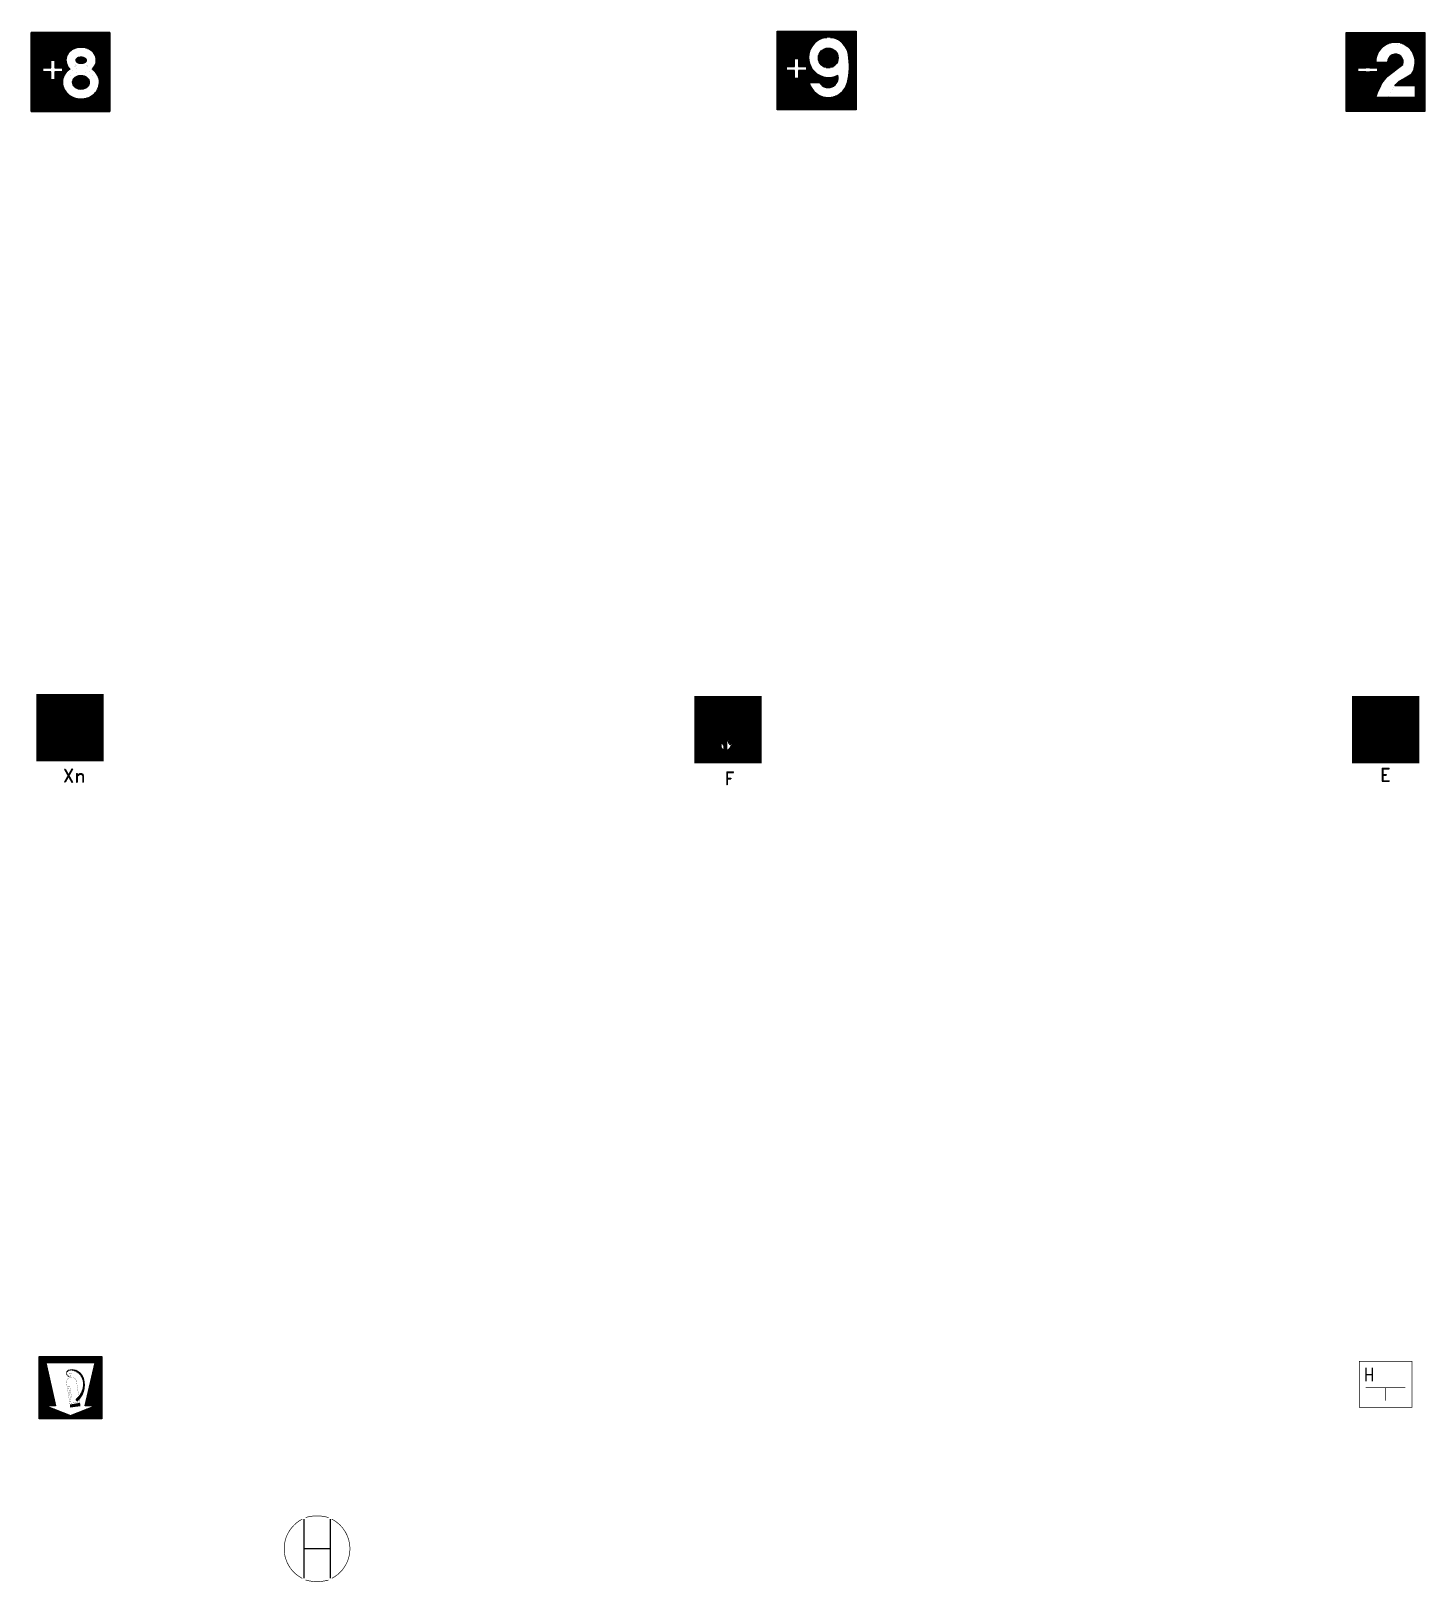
# Model space of a CAD drawing. Header units: millimetres. Extents: x -3 to 2253, y -3 to 1300.
# Drawn here: x 799 to 1011, y 675.5 to 911.2 of the extents above; entities that cross this region are included whole.
import ezdxf

# ---------------------------------------------------------------- set-up
doc = ezdxf.new("R2010")
doc.units = ezdxf.units.MM
for name, color, linetype in [('GEEL', 2, 'Continuous'), ('GROEN', 3, 'Continuous'), ('ROOD', 1, 'Continuous'), ('TXT', 7, 'Continuous'), ('VEILIG', 7, 'Continuous')]:
    doc.layers.add(name, color=color, linetype=linetype)
doc.styles.add('ROMAND', font='romand')

# ---------------------------------------------------------------- blocks, each defined once
blk = doc.blocks.new('*X492')
at = {"color": 0}
for p, q in [((61.5, 121.38), (71, 121.38)), ((61.5, 121.25), (71, 121.25)), ((61.5, 121.12), (71, 121.12)), ((61.5, 121), (71, 121)), ((61.5, 120.88), (71, 120.88)), ((61.5, 120.75), (71, 120.75)), ((61.5, 120.62), (71, 120.62)), ((61.5, 120.5), (62.5, 120.5)), ((61.5, 120.38), (62.53, 120.38)), ((61.5, 120.25), (62.56, 120.25)), ((69.94, 120.25), (71, 120.25)), ((69.97, 120.38), (71, 120.38)), ((70, 120.5), (71, 120.5)), ((61.5, 120.12), (62.59, 120.12)), ((61.5, 120), (62.62, 120)), ((61.5, 119.88), (62.64, 119.88)), ((61.5, 119.75), (62.67, 119.75)), ((61.5, 119.62), (62.7, 119.62)), ((61.5, 119.5), (62.73, 119.5)), ((61.5, 119.38), (62.76, 119.38)), ((61.5, 119.25), (62.79, 119.25)), ((61.5, 119.12), (62.82, 119.12)), ((61.5, 119), (62.85, 119)), ((61.5, 118.88), (62.88, 118.88)), ((61.5, 118.75), (62.9, 118.75)), ((61.5, 118.62), (62.93, 118.62)), ((61.5, 118.5), (62.96, 118.5)), ((61.5, 118.38), (62.99, 118.38)), ((61.5, 118.25), (63.02, 118.25)), ((61.5, 118.12), (63.05, 118.12)), ((61.5, 118), (63.08, 118)), ((69.42, 118), (71, 118)), ((69.45, 118.12), (71, 118.12)), ((69.48, 118.25), (71, 118.25)), ((69.51, 118.38), (71, 118.38)), ((69.54, 118.5), (71, 118.5)), ((69.57, 118.62), (71, 118.62)), ((69.6, 118.75), (71, 118.75)), ((69.62, 118.88), (71, 118.88)), ((69.65, 119), (71, 119)), ((69.68, 119.12), (71, 119.12)), ((69.71, 119.25), (71, 119.25)), ((69.74, 119.38), (71, 119.38)), ((69.77, 119.5), (71, 119.5)), ((69.8, 119.62), (71, 119.62)), ((69.83, 119.75), (71, 119.75)), ((69.86, 119.88), (71, 119.88)), ((69.88, 120), (71, 120)), ((69.91, 120.12), (71, 120.12)), ((61.5, 117.88), (63.11, 117.88)), ((61.5, 117.75), (63.13, 117.75)), ((61.5, 117.62), (63.16, 117.62)), ((61.5, 117.5), (63.19, 117.5)), ((61.5, 117.38), (63.22, 117.38)), ((61.5, 117.25), (63.25, 117.25)), ((61.5, 117.12), (63.28, 117.12)), ((61.5, 117), (63.31, 117)), ((61.5, 116.88), (63.34, 116.88)), ((61.5, 116.75), (63.37, 116.75)), ((61.5, 116.62), (63.39, 116.62)), ((61.5, 116.5), (63.42, 116.5)), ((61.5, 116.38), (63.45, 116.38)), ((61.5, 116.25), (63.48, 116.25)), ((61.5, 116.12), (63.51, 116.12)), ((61.5, 116), (63.54, 116)), ((61.5, 115.88), (63.57, 115.88)), ((61.5, 115.75), (63.6, 115.75)), ((61.5, 115.62), (63.62, 115.62)), ((68.88, 115.62), (71, 115.62)), ((68.9, 115.75), (71, 115.75)), ((68.93, 115.88), (71, 115.88)), ((68.96, 116), (71, 116)), ((68.99, 116.12), (71, 116.12)), ((69.02, 116.25), (71, 116.25)), ((69.05, 116.38), (71, 116.38)), ((69.08, 116.5), (71, 116.5)), ((69.11, 116.62), (71, 116.62)), ((69.13, 116.75), (71, 116.75)), ((69.16, 116.88), (71, 116.88)), ((69.19, 117), (71, 117)), ((69.22, 117.12), (71, 117.12)), ((69.25, 117.25), (71, 117.25)), ((69.28, 117.38), (71, 117.38)), ((69.31, 117.5), (71, 117.5)), ((69.34, 117.62), (71, 117.62)), ((69.37, 117.75), (71, 117.75)), ((69.39, 117.88), (71, 117.88)), ((61.5, 115.5), (63.65, 115.5)), ((61.5, 115.38), (63.68, 115.38)), ((61.5, 115.25), (63.71, 115.25)), ((61.5, 115.12), (63.74, 115.12)), ((61.5, 115), (63.77, 115)), ((61.5, 114.88), (63.8, 114.88)), ((61.5, 114.75), (63.83, 114.75)), ((61.5, 114.62), (63.86, 114.62)), ((61.5, 114.5), (63.88, 114.5)), ((61.5, 114.38), (63.91, 114.38)), ((61.5, 114.25), (63.94, 114.25)), ((61.5, 114.12), (63.97, 114.12)), ((61.5, 114), (62.5, 114)), ((61.5, 113.88), (62.81, 113.88)), ((61.5, 113.75), (63.12, 113.75)), ((61.5, 113.62), (63.44, 113.62)), ((61.5, 113.5), (63.75, 113.5)), ((61.5, 113.38), (64.06, 113.38)), ((61.5, 113.25), (64.38, 113.25)), ((68.12, 113.25), (71, 113.25)), ((68.44, 113.38), (71, 113.38)), ((68.53, 114.12), (71, 114.12)), ((68.56, 114.25), (71, 114.25)), ((68.59, 114.38), (71, 114.38)), ((68.62, 114.5), (71, 114.5)), ((68.64, 114.62), (71, 114.62)), ((68.67, 114.75), (71, 114.75)), ((68.7, 114.88), (71, 114.88)), ((68.73, 115), (71, 115)), ((68.75, 113.5), (71, 113.5)), ((68.76, 115.12), (71, 115.12)), ((68.79, 115.25), (71, 115.25)), ((68.82, 115.38), (71, 115.38)), ((68.85, 115.5), (71, 115.5)), ((69.06, 113.62), (71, 113.62)), ((69.38, 113.75), (71, 113.75)), ((69.69, 113.88), (71, 113.88)), ((70, 114), (71, 114)), ((61.5, 113.12), (64.69, 113.12)), ((61.5, 113), (65, 113)), ((61.5, 112.88), (65.31, 112.88)), ((61.5, 112.75), (65.62, 112.75)), ((61.5, 112.62), (65.94, 112.62)), ((61.5, 112.5), (71, 112.5)), ((61.5, 112.38), (71, 112.38)), ((61.5, 112.25), (71, 112.25)), ((61.5, 112.12), (71, 112.12)), ((66.56, 112.62), (71, 112.62)), ((66.88, 112.75), (71, 112.75)), ((67.19, 112.88), (71, 112.88)), ((67.5, 113), (71, 113)), ((67.81, 113.12), (71, 113.12))]:
    blk.add_line(p, q, dxfattribs=at)
blk = doc.blocks.new('*X491')
at = {"color": 0}
for p, q in [((90.75, 116.38), (92.27, 116.38)), ((90.75, 116.31), (92.27, 116.31)), ((90.75, 116.25), (92.27, 116.25)), ((90.75, 116.19), (92.27, 116.19)), ((90.75, 116.12), (92.27, 116.12)), ((90.75, 116.06), (92.27, 116.06))]:
    blk.add_line(p, q, dxfattribs=at)
blk = doc.blocks.new('*X490')
at = {"color": 0}
for p, q in [((90.96, 121.19), (91, 121.19)), ((90.96, 121.12), (90.99, 121.12)), ((90.97, 121.25), (91.01, 121.25)), ((90.97, 121.06), (91, 121.06)), ((90.98, 121.31), (91.03, 121.31)), ((90.98, 121), (91.02, 121)), ((91.01, 121.38), (91.06, 121.38)), ((91.01, 120.94), (91.05, 120.94)), ((91.04, 121.44), (91.12, 121.44)), ((91.05, 120.88), (91.09, 120.88)), ((91.1, 120.81), (91.15, 120.81)), ((91.11, 121.5), (91.21, 121.5)), ((91.17, 120.75), (91.21, 120.75)), ((91.19, 121.56), (91.34, 121.56)), ((91.28, 120.69), (91.32, 120.69)), ((91.31, 121.62), (92.03, 121.62)), ((91.89, 121.56), (92.22, 121.56)), ((92.06, 121.5), (92.37, 121.5)), ((92.19, 121.44), (92.48, 121.44)), ((92.3, 121.38), (92.58, 121.38)), ((92.4, 121.31), (92.66, 121.31)), ((92.49, 121.25), (92.74, 121.25)), ((92.57, 121.19), (92.81, 121.19)), ((92.64, 121.12), (92.87, 121.12)), ((92.7, 121.06), (92.93, 121.06)), ((92.76, 121), (92.98, 121)), ((92.81, 120.94), (93.03, 120.94)), ((92.86, 120.88), (93.08, 120.88)), ((92.91, 120.81), (93.12, 120.81)), ((92.95, 120.75), (93.16, 120.75)), ((92.99, 120.69), (93.2, 120.69)), ((93.02, 120.62), (93.23, 120.62)), ((93.05, 120.56), (93.26, 120.56)), ((93.08, 120.5), (93.29, 120.5)), ((93.11, 120.44), (93.32, 120.44)), ((93.13, 120.38), (93.34, 120.38)), ((93.16, 120.31), (93.36, 120.31)), ((93.18, 120.25), (93.38, 120.25)), ((92.71, 117.94), (93.04, 117.94)), ((92.75, 118), (93.07, 118)), ((92.8, 118.06), (93.1, 118.06)), ((92.84, 118.12), (93.14, 118.12)), ((92.87, 118.19), (93.17, 118.19)), ((92.91, 118.25), (93.19, 118.25)), ((92.94, 118.31), (93.22, 118.31)), ((92.97, 118.38), (93.25, 118.38)), ((93, 118.44), (93.27, 118.44)), ((93.03, 118.5), (93.29, 118.5)), ((93.05, 118.56), (93.31, 118.56)), ((93.08, 118.62), (93.33, 118.62)), ((93.1, 118.69), (93.35, 118.69)), ((93.12, 118.75), (93.36, 118.75)), ((93.14, 118.81), (93.38, 118.81)), ((93.16, 118.88), (93.39, 118.88)), ((93.17, 118.94), (93.41, 118.94)), ((93.19, 120.19), (93.4, 120.19)), ((93.19, 119), (93.42, 119)), ((93.2, 119.06), (93.43, 119.06)), ((93.21, 120.12), (93.41, 120.12)), ((93.21, 119.12), (93.44, 119.12)), ((93.22, 120.06), (93.42, 120.06)), ((93.22, 119.19), (93.44, 119.19)), ((93.23, 120), (93.43, 120)), ((93.23, 119.25), (93.45, 119.25)), ((93.24, 119.94), (93.44, 119.94)), ((93.24, 119.38), (93.46, 119.38)), ((93.24, 119.31), (93.45, 119.31)), ((93.25, 119.88), (93.45, 119.88)), ((93.25, 119.81), (93.45, 119.81)), ((93.25, 119.56), (93.46, 119.56)), ((93.25, 119.5), (93.46, 119.5)), ((93.25, 119.44), (93.46, 119.44)), ((93.26, 119.75), (93.46, 119.75)), ((93.26, 119.69), (93.46, 119.69)), ((93.26, 119.62), (93.46, 119.62)), ((91.77, 117.06), (92.3, 117.06)), ((91.8, 117.12), (92.37, 117.12)), ((91.81, 117), (92.22, 117)), ((91.84, 116.94), (92.14, 116.94)), ((91.88, 116.88), (92.05, 116.88)), ((91.9, 117.19), (92.44, 117.19)), ((91.91, 116.81), (91.95, 116.81)), ((92, 117.25), (92.51, 117.25)), ((92.09, 117.31), (92.57, 117.31)), ((92.17, 117.38), (92.63, 117.38)), ((92.25, 117.44), (92.68, 117.44)), ((92.32, 117.5), (92.74, 117.5)), ((92.39, 117.56), (92.79, 117.56)), ((92.45, 117.62), (92.83, 117.62)), ((92.51, 117.69), (92.88, 117.69)), ((92.56, 117.75), (92.92, 117.75)), ((92.61, 117.81), (92.96, 117.81)), ((92.66, 117.88), (93, 117.88))]:
    blk.add_line(p, q, dxfattribs=at)
blk = doc.blocks.new('1521')
at = {"layer": 'VEILIG'}
for p, q in [((-4.75, -4.75), (-4.75, 4.75)), ((-4.75, 4.75), (4.75, 4.75)), ((4.75, 4.75), (4.75, -4.75)), ((4.75, -4.75), (-4.75, -4.75))]:
    blk.add_line(p, q, dxfattribs=at)
blk.add_lwpolyline([(-3.75, -2.75), (0, -4.25), (3.75, -2.75), (2.25, -2.75), (3.75, 3.75), (-3.75, 3.75), (-2.25, -2.75)], close=True, dxfattribs=at)
at = {"layer": 'VEILIG', "const_width": 0.025}
blk.add_lwpolyline([(1.03, -2.04, 0.274398), (2.09, 1.06, 0.264177), (0.83, 2.65, 0.09009), (0.11, 2.77), (-0.13, 2.73, 0.181696), (-0.56, 2.42, 0.371832), (-0.39, 1.79, 0.189827), (0.03, 1.7), (0.02, 1.71, -0.237504), (-0.4, 1.85, -0.371832), (-0.52, 2.38, -0.181696), (-0.13, 2.65), (0.11, 2.69, -0.36), (1.91, 0.95, -0.274398), (0.82, -1.76)], format="xyb", close=True, dxfattribs=at)
blk.add_lwpolyline([(1.27, -1.32), (0.92, 0.93, 1), (-0.59, 0.69), (0, -3), (1.5, -2.76), (1.34, -1.73)], format="xyb", dxfattribs=at)
for points in [[(-0.34, 2.11), (0.25, 2.2)], [(-0.33, 0.39), (0.07, -2.18)], [(-0.14, 0.42), (0.18, -1.55)], [(0.05, 1.56), (-0.05, 2.16)], [(-0.09, -2.41), (1.41, -2.17)], [(-0.06, -2.6), (1.44, -2.37)]]:
    blk.add_lwpolyline(points, dxfattribs=at)
at = {"layer": 'ROOD'}
blk.add_blockref('*X492', (-66.25, -116.75), dxfattribs=at)
at = {"layer": 'VEILIG', "rotation": 8.999999999999998}
for name in ['*X490', '*X491']:
    blk.add_blockref(name, (-71.49, -131.77), dxfattribs=at)
blk = doc.blocks.new('1522')
at = {"layer": 'ROOD', "const_width": 0.1}
for points in [[(-64.75, -20, 0.611111), (-64.75, -29, 0.611111)], [(-60.75, -19.75, 0.142857), (-64.25, -19.75, 0.142857)], [(-60.25, -29, 0.611111), (-60.25, -20, 0.611111)], [(-64.25, -29.25, 0.142857), (-60.75, -29.25, 0.142857)]]:
    blk.add_lwpolyline(points, format="xyb", dxfattribs=at)
at = {"layer": 'ROOD', "const_width": 0.2}
for points in [[(-62.5, -24.5), (-64.5, -24.5), (-64.5, -20)], [(-62.5, -24.5), (-60.5, -24.5), (-60.5, -20)], [(-64.5, -24.5), (-64.5, -29)], [(-60.5, -24.5), (-60.5, -29)]]:
    blk.add_lwpolyline(points, dxfattribs=at)
blk = doc.blocks.new('1523')
at = {"layer": 'ROOD', "const_width": 0.1}
blk.add_lwpolyline([(4, 4), (-4, 4), (-4, -3), (4, -3)], close=True, dxfattribs=at)
at = {"layer": 'VEILIG'}
for p, q in [((-3, 3), (-3, 1)), ((-2, 1), (-2, 3)), ((-3, 2), (-2, 2))]:
    blk.add_line(p, q, dxfattribs=at)
at = {"layer": 'VEILIG', "const_width": 0.1}
for points in [[(0, 0), (-3, 0)], [(0, -2), (0, 0)], [(0, 0), (3, 0)]]:
    blk.add_lwpolyline(points, dxfattribs=at)
blk = doc.blocks.new('*X543')
at = {"color": 0}
for p, q in [((15.71, 9.47), (17.83, 9.47)), ((15.8, 9.57), (17.74, 9.57)), ((15.89, 9.66), (17.65, 9.66)), ((15.99, 9.76), (17.55, 9.76)), ((16.08, 9.85), (17.46, 9.85)), ((16.17, 9.94), (17.36, 9.94)), ((16.27, 10.04), (17.27, 10.04)), ((16.36, 10.13), (17.18, 10.13)), ((16.46, 10.22), (17.08, 10.22)), ((16.55, 10.32), (16.99, 10.32)), ((16.64, 10.41), (16.89, 10.41)), ((16.74, 10.51), (16.8, 10.51)), ((18.04, 9.47), (20.17, 9.47)), ((18.13, 9.57), (20.07, 9.57)), ((18.23, 9.66), (19.98, 9.66)), ((18.32, 9.76), (19.88, 9.76)), ((18.41, 9.85), (19.79, 9.85)), ((18.51, 9.94), (19.7, 9.94)), ((18.6, 10.04), (19.6, 10.04)), ((18.7, 10.13), (19.51, 10.13)), ((18.79, 10.22), (19.42, 10.22)), ((18.88, 10.32), (19.32, 10.32)), ((18.98, 10.41), (19.23, 10.41)), ((19.07, 10.51), (19.13, 10.51)), ((15.52, 9.29), (20.35, 9.29)), ((15.57, 9.19), (20.3, 9.19)), ((15.61, 9.38), (17.93, 9.38)), ((15.66, 9.1), (20.21, 9.1)), ((15.69, 7.13), (20.18, 7.13)), ((15.76, 9), (20.12, 9)), ((15.79, 7.22), (20.08, 7.22)), ((15.85, 8.91), (20.02, 8.91)), ((15.88, 7.32), (19.99, 7.32)), ((15.94, 8.82), (19.93, 8.82)), ((15.98, 7.41), (19.9, 7.41)), ((16.04, 8.72), (19.83, 8.72)), ((16.07, 7.5), (19.8, 7.5)), ((16.13, 8.63), (19.74, 8.63)), ((16.16, 7.6), (19.71, 7.6)), ((16.23, 8.54), (19.65, 8.54)), ((16.26, 7.69), (19.62, 7.69)), ((16.32, 8.44), (19.55, 8.44)), ((16.35, 7.79), (19.52, 7.79)), ((16.41, 8.35), (19.46, 8.35)), ((16.44, 7.88), (19.43, 7.88)), ((16.51, 8.25), (19.37, 8.25)), ((16.54, 7.97), (19.33, 7.97)), ((16.6, 8.16), (19.27, 8.16)), ((16.63, 8.07), (19.24, 8.07)), ((17.95, 9.38), (20.26, 9.38)), ((15.51, 6.94), (20.37, 6.94)), ((15.58, 6.85), (20.29, 6.85)), ((15.6, 7.03), (20.27, 7.03)), ((15.67, 6.75), (17.86, 6.75)), ((15.77, 6.66), (17.77, 6.66)), ((15.86, 6.57), (17.68, 6.57)), ((15.96, 6.47), (17.58, 6.47)), ((16.05, 6.38), (17.49, 6.38)), ((16.14, 6.28), (17.4, 6.28)), ((16.24, 6.19), (17.3, 6.19)), ((16.33, 6.1), (17.21, 6.1)), ((16.42, 6), (17.11, 6)), ((16.52, 5.91), (17.02, 5.91)), ((16.61, 5.82), (16.93, 5.82)), ((16.71, 5.72), (16.83, 5.72)), ((18.01, 6.75), (20.2, 6.75)), ((18.1, 6.66), (20.1, 6.66)), ((18.2, 6.57), (20.01, 6.57)), ((18.29, 6.47), (19.92, 6.47)), ((18.38, 6.38), (19.82, 6.38)), ((18.48, 6.28), (19.73, 6.28)), ((18.57, 6.19), (19.64, 6.19)), ((18.66, 6.1), (19.54, 6.1)), ((18.76, 6), (19.45, 6)), ((18.85, 5.91), (19.35, 5.91)), ((18.95, 5.82), (19.26, 5.82)), ((19.04, 5.72), (19.17, 5.72))]:
    blk.add_line(p, q, dxfattribs=at)
blk = doc.blocks.new('*X544')
at = {"color": 0}
for p, q in [((-5.09, 5.25), (4.91, 5.25)), ((-5.09, 5.06), (4.91, 5.06)), ((-5.09, 4.88), (4.91, 4.88)), ((-5.09, 4.69), (4.91, 4.69)), ((-5.09, 4.5), (4.91, 4.5)), ((-5.09, 4.31), (4.91, 4.31)), ((-5.09, 4.12), (4.91, 4.12)), ((-5.09, 3.94), (4.91, 3.94)), ((-5.09, 3.75), (4.91, 3.75)), ((-5.09, 3.56), (4.91, 3.56)), ((-5.09, 3.38), (4.91, 3.38)), ((-5.09, 3.19), (4.91, 3.19)), ((-5.09, 3), (4.91, 3)), ((-5.09, 2.81), (4.91, 2.81)), ((-5.09, 2.62), (-1.33, 2.62)), ((-5.09, 2.44), (-1.52, 2.44)), ((-1.07, 2.62), (1, 2.62)), ((-0.89, 2.44), (0.81, 2.44)), ((1.26, 2.62), (4.91, 2.62)), ((1.45, 2.44), (4.91, 2.44)), ((-5.09, 2.25), (-1.71, 2.25)), ((-5.09, 2.06), (-1.89, 2.06)), ((-5.09, 1.88), (-2.08, 1.88)), ((-5.09, 1.69), (-2.27, 1.69)), ((-5.09, 1.5), (-2.46, 1.5)), ((-5.09, 1.31), (-2.31, 1.31)), ((-5.09, 1.12), (-2.12, 1.12)), ((-5.09, 0.94), (-1.93, 0.94)), ((-5.09, 0.75), (-1.74, 0.75)), ((-5.09, 0.56), (-1.56, 0.56)), ((-5.09, 0.38), (-1.37, 0.38)), ((-5.09, 0.19), (-1.44, 0.19)), ((-5.09, 0), (-1.62, 0)), ((-0.7, 2.25), (0.63, 2.25)), ((-0.51, 2.06), (0.44, 2.06)), ((-0.32, 1.88), (0.25, 1.88)), ((-0.14, 1.69), (0.06, 1.69)), ((1.3, 0.38), (4.91, 0.38)), ((1.36, 0.19), (4.91, 0.19)), ((1.48, 0.56), (4.91, 0.56)), ((1.55, 0), (4.91, 0)), ((1.64, 2.25), (4.91, 2.25)), ((1.67, 0.75), (4.91, 0.75)), ((1.82, 2.06), (4.91, 2.06)), ((1.86, 0.94), (4.91, 0.94)), ((2.01, 1.88), (4.91, 1.88)), ((2.05, 1.12), (4.91, 1.12)), ((2.2, 1.69), (4.91, 1.69)), ((2.23, 1.31), (4.91, 1.31)), ((2.39, 1.5), (4.91, 1.5)), ((-5.09, -0.19), (-1.81, -0.19)), ((-5.09, -0.38), (-2, -0.38)), ((-5.09, -0.56), (-2.19, -0.56)), ((-5.09, -0.75), (-2.37, -0.75)), ((-5.09, -0.94), (-2.39, -0.94)), ((-5.09, -1.12), (-2.2, -1.12)), ((-5.09, -1.31), (-2.01, -1.31)), ((-5.09, -1.5), (-1.83, -1.5)), ((-5.09, -1.69), (-1.64, -1.69)), ((-5.09, -1.88), (-1.45, -1.88)), ((-5.09, -2.06), (-1.26, -2.06)), ((-5.09, -2.25), (4.91, -2.25)), ((-1.14, -2.06), (1.07, -2.06)), ((-0.95, -1.88), (0.88, -1.88)), ((-0.77, -1.69), (0.69, -1.69)), ((-0.58, -1.5), (0.51, -1.5)), ((-0.39, -1.31), (0.32, -1.31)), ((-0.2, -1.12), (0.13, -1.12)), ((1.19, -2.06), (4.91, -2.06)), ((1.38, -1.88), (4.91, -1.88)), ((1.57, -1.69), (4.91, -1.69)), ((1.74, -0.19), (4.91, -0.19)), ((1.76, -1.5), (4.91, -1.5)), ((1.93, -0.38), (4.91, -0.38)), ((1.94, -1.31), (4.91, -1.31)), ((2.11, -0.56), (4.91, -0.56)), ((2.13, -1.12), (4.91, -1.12)), ((2.3, -0.75), (4.91, -0.75)), ((2.32, -0.94), (4.91, -0.94)), ((-5.09, -2.44), (4.91, -2.44)), ((-5.09, -2.62), (4.91, -2.62)), ((-5.09, -2.81), (4.91, -2.81)), ((-5.09, -3), (4.91, -3)), ((-5.09, -3.19), (4.91, -3.19)), ((-5.09, -3.38), (4.91, -3.38)), ((-5.09, -3.56), (4.91, -3.56)), ((-5.09, -3.75), (4.91, -3.75)), ((-5.09, -3.94), (4.91, -3.94)), ((-5.09, -4.12), (4.91, -4.12)), ((-5.09, -4.31), (4.91, -4.31)), ((-5.09, -4.5), (4.91, -4.5))]:
    blk.add_line(p, q, dxfattribs=at)
blk = doc.blocks.new('A118')
at = {"layer": 'VEILIG', "const_width": 0.25}
blk.add_lwpolyline([(-5.09, -4.67), (4.91, -4.67), (4.91, 5.33), (-5.09, 5.33)], close=True, dxfattribs=at)
at = {"layer": 'VEILIG'}
blk.add_lwpolyline([(-1.31, 0.31), (-2.48, -0.85), (-1.2, -2.12), (-0.04, -0.96), (1.13, -2.12), (2.4, -0.85), (1.24, 0.31), (2.4, 1.48), (1.13, 2.75), (-0.04, 1.59), (-1.2, 2.75), (-2.48, 1.48)], close=True, dxfattribs=at)
at = {"layer": 'GEEL'}
blk.add_blockref('*X544', (0, 0), dxfattribs=at)
at = {"layer": 'VEILIG'}
blk.add_blockref('*X543', (-17.97, -7.78), dxfattribs=at)
at = {"layer": 'TXT', "style": 'ROMAND'}
blk.add_text('Xn', height=2, dxfattribs=at).set_placement((-1.14, -7.99))
blk = doc.blocks.new('*X546')
at = {"color": 0}
for p, q in [((49.61, 127.8), (49.86, 127.8)), ((49.61, 127.71), (49.91, 127.71)), ((49.61, 127.62), (49.96, 127.62)), ((49.63, 127.89), (49.83, 127.89)), ((49.63, 127.53), (50.03, 127.53)), ((49.65, 127.44), (50.09, 127.44)), ((49.66, 127.98), (49.8, 127.98)), ((49.66, 127.35), (50.15, 127.35)), ((49.7, 128.07), (49.78, 128.07)), ((49.76, 128.16), (49.77, 128.16)), ((48.22, 125.37), (48.33, 125.37)), ((48.27, 125.28), (48.53, 125.28)), ((48.32, 125.19), (48.66, 125.19)), ((48.36, 125.1), (50.15, 125.1)), ((48.38, 125.01), (50.15, 125.01)), ((48.66, 126.36), (48.7, 126.36)), ((48.69, 126.27), (48.81, 126.27)), ((48.71, 125.19), (50.14, 125.19)), ((48.72, 126.18), (48.9, 126.18)), ((48.72, 125.28), (50.12, 125.28)), ((48.73, 125.37), (50.09, 125.37)), ((48.74, 126.09), (48.96, 126.09)), ((48.75, 125.46), (51.06, 125.46)), ((48.76, 126), (49.01, 126)), ((48.78, 125.91), (51.01, 125.91)), ((48.78, 125.55), (51.05, 125.55)), ((48.79, 125.82), (51.02, 125.82)), ((48.79, 125.73), (51.04, 125.73)), ((48.79, 125.64), (51.04, 125.64)), ((49.04, 126), (50.99, 126)), ((49.06, 127.26), (49.07, 127.26)), ((49.1, 127.17), (49.25, 127.17)), ((49.12, 126.09), (50.98, 126.09)), ((49.13, 127.08), (49.36, 127.08)), ((49.16, 126.99), (49.44, 126.99)), ((49.17, 126.18), (50.96, 126.18)), ((49.19, 126.9), (49.5, 126.9)), ((49.21, 126.81), (50.38, 126.81)), ((49.21, 126.27), (50.93, 126.27)), ((49.22, 126.72), (50.4, 126.72)), ((49.23, 126.63), (50.42, 126.63)), ((49.23, 126.36), (50.45, 126.36)), ((49.24, 126.54), (50.44, 126.54)), ((49.24, 126.45), (50.45, 126.45)), ((49.59, 126.9), (50.35, 126.9)), ((49.62, 126.99), (50.32, 126.99)), ((49.64, 127.08), (50.29, 127.08)), ((49.66, 127.26), (50.2, 127.26)), ((49.66, 127.17), (50.24, 127.17)), ((50.17, 125.37), (51.06, 125.37)), ((50.24, 125.28), (51.51, 125.28)), ((50.29, 125.19), (51.51, 125.19)), ((50.32, 125.1), (51.5, 125.1)), ((50.34, 125.01), (51.49, 125.01)), ((50.45, 126.36), (50.91, 126.36)), ((50.47, 127.08), (50.48, 127.08)), ((50.49, 126.45), (50.88, 126.45)), ((50.5, 126.99), (50.55, 126.99)), ((50.51, 126.54), (50.84, 126.54)), ((50.52, 126.9), (50.62, 126.9)), ((50.53, 126.81), (50.68, 126.81)), ((50.53, 126.72), (50.74, 126.72)), ((50.53, 126.63), (50.8, 126.63)), ((51.06, 125.37), (51.51, 125.37)), ((51.07, 125.46), (51.51, 125.46)), ((51.11, 125.55), (51.5, 125.55)), ((51.16, 125.64), (51.48, 125.64)), ((51.2, 125.73), (51.47, 125.73)), ((51.23, 125.82), (51.44, 125.82)), ((51.26, 125.91), (51.42, 125.91)), ((51.28, 126), (51.38, 126)), ((51.29, 126.18), (51.3, 126.18)), ((51.29, 126.09), (51.35, 126.09)), ((51.61, 125.01), (51.63, 125.01)), ((48.4, 124.92), (49.63, 124.92)), ((48.41, 124.83), (49.61, 124.83)), ((48.42, 124.74), (49.58, 124.74)), ((48.43, 124.65), (49.56, 124.65)), ((48.45, 124.56), (49.15, 124.56)), ((48.46, 124.47), (49.12, 124.47)), ((48.47, 124.38), (49.1, 124.38)), ((48.48, 124.29), (49.08, 124.29)), ((48.48, 124.2), (49.07, 124.2)), ((48.49, 124.11), (49.07, 124.11)), ((48.49, 124.02), (49.07, 124.02)), ((48.5, 123.93), (49.07, 123.93)), ((48.52, 123.84), (49.08, 123.84)), ((48.54, 123.75), (49.1, 123.75)), ((48.58, 123.66), (49.13, 123.66)), ((48.66, 123.57), (49.18, 123.57)), ((48.75, 123.48), (49.25, 123.48)), ((48.85, 123.39), (49.34, 123.39)), ((48.98, 123.3), (49.43, 123.3)), ((49.18, 124.56), (49.55, 124.56)), ((49.19, 123.21), (49.55, 123.21)), ((49.21, 124.47), (49.54, 124.47)), ((49.25, 124.38), (49.53, 124.38)), ((49.3, 124.29), (49.53, 124.29)), ((49.35, 124.2), (49.54, 124.2)), ((49.42, 124.11), (49.55, 124.11)), ((49.5, 124.02), (49.57, 124.02)), ((49.67, 124.92), (50.14, 124.92)), ((49.7, 124.83), (50.12, 124.83)), ((49.75, 124.74), (50.1, 124.74)), ((49.82, 124.65), (50.07, 124.65)), ((49.92, 124.56), (50.03, 124.56)), ((50.05, 123.21), (50.86, 123.21)), ((50.18, 123.3), (51.07, 123.3)), ((50.28, 124.38), (50.35, 124.38)), ((50.29, 124.47), (50.4, 124.47)), ((50.29, 124.29), (50.31, 124.29)), ((50.3, 123.39), (51.21, 123.39)), ((50.31, 124.56), (50.47, 124.56)), ((50.33, 124.65), (50.56, 124.65)), ((50.34, 124.92), (51.47, 124.92)), ((50.34, 124.83), (50.64, 124.83)), ((50.34, 124.74), (50.62, 124.74)), ((50.4, 123.48), (51.32, 123.48)), ((50.47, 124.11), (50.52, 124.11)), ((50.49, 124.2), (50.66, 124.2)), ((50.49, 123.57), (51.4, 123.57)), ((50.54, 124.29), (51.7, 124.29)), ((50.57, 123.66), (51.47, 123.66)), ((50.59, 124.38), (51.71, 124.38)), ((50.63, 123.75), (51.53, 123.75)), ((50.65, 124.83), (51.45, 124.83)), ((50.65, 124.47), (51.71, 124.47)), ((50.68, 124.74), (51.43, 124.74)), ((50.68, 124.56), (51.7, 124.56)), ((50.69, 124.65), (51.69, 124.65)), ((50.7, 123.84), (51.58, 123.84)), ((50.75, 123.93), (51.61, 123.93)), ((50.8, 124.02), (51.64, 124.02)), ((50.84, 124.11), (51.67, 124.11)), ((50.88, 124.2), (51.69, 124.2)), ((51.46, 124.74), (51.67, 124.74)), ((51.52, 124.83), (51.66, 124.83)), ((51.57, 124.92), (51.65, 124.92))]:
    blk.add_line(p, q, dxfattribs=at)
blk = doc.blocks.new('*X547')
at = {"color": 0}
for p, q in [((-4.94, -5), (-4.94, 5)), ((-4.75, -5), (-4.75, 5)), ((-4.56, -5), (-4.56, 5)), ((-4.37, -5), (-4.37, 5)), ((-4.18, -5), (-4.18, 5)), ((-3.99, -5), (-3.99, 5)), ((-3.8, -5), (-3.8, 5)), ((-3.61, -5), (-3.61, 5)), ((-3.42, -5), (-3.42, 5)), ((-3.23, -5), (-3.23, 5)), ((-3.04, -5), (-3.04, 5)), ((-2.85, -5), (-2.85, 5)), ((-2.66, -5), (-2.66, 5)), ((-2.47, -5), (-2.47, 5)), ((-2.28, -5), (-2.28, 5)), ((-2.09, -5), (-2.09, 5)), ((-1.9, -5), (-1.9, 5)), ((-1.71, -1.08), (-1.71, 5)), ((-1.52, -1.17), (-1.52, 5)), ((-1.33, -0.18), (-1.33, 5)), ((-1.14, -0.45), (-1.14, 5)), ((-0.95, 0.81), (-0.95, 5)), ((-0.76, 0.63), (-0.76, 5)), ((-0.57, 0.54), (-0.57, 5)), ((-0.38, 1.71), (-0.38, 5)), ((-0.19, 1.17), (-0.19, 5)), ((0, 0.9), (0, 5)), ((0.19, 0.54), (0.19, 5)), ((0.38, 0.63), (0.38, 5)), ((0.57, 0.36), (0.57, 5)), ((0.76, -0.09), (0.76, 5)), ((0.95, -0.81), (0.95, 5)), ((1.14, -0.27), (1.14, 5)), ((1.33, -0.81), (1.33, 5)), ((1.52, -1.71), (1.52, 5)), ((1.71, -5), (1.71, 5)), ((1.9, -5), (1.9, 5)), ((2.09, -5), (2.09, 5)), ((2.28, -5), (2.28, 5)), ((2.47, -5), (2.47, 5)), ((2.66, -5), (2.66, 5)), ((2.85, -5), (2.85, 5)), ((3.04, -5), (3.04, 5)), ((3.23, -5), (3.23, 5)), ((3.42, -5), (3.42, 5)), ((3.61, -5), (3.61, 5)), ((3.8, -5), (3.8, 5)), ((3.99, -5), (3.99, 5)), ((4.18, -5), (4.18, 5)), ((4.37, -5), (4.37, 5)), ((4.56, -5), (4.56, 5)), ((4.75, -5), (4.75, 5)), ((4.94, -5), (4.94, 5)), ((-1.71, -5), (-1.71, -1.8)), ((-0.57, -5), (-0.57, -1.53)), ((-0.38, -5), (-0.38, -1.62)), ((-0.19, -5), (-0.19, -1.8)), ((1.52, -5), (1.52, -2.16)), ((-1.52, -5), (-1.52, -2.7)), ((-1.33, -5), (-1.33, -2.88)), ((-1.14, -5), (-1.14, -3.06)), ((-0.95, -5), (-0.95, -3.15)), ((-0.76, -5), (-0.76, -3.15)), ((0, -5), (0, -3.15)), ((0.19, -5), (0.19, -3.15)), ((0.38, -5), (0.38, -3.15)), ((0.57, -5), (0.57, -3.15)), ((0.76, -5), (0.76, -3.06)), ((0.95, -5), (0.95, -2.97)), ((1.14, -5), (1.14, -2.88)), ((1.33, -5), (1.33, -2.61))]:
    blk.add_line(p, q, dxfattribs=at)
blk = doc.blocks.new('A701')
at = {"layer": 'VEILIG', "const_width": 0.25}
blk.add_lwpolyline([(-5.01, -5), (5, -5), (5, 5), (-5.01, 5)], close=True, dxfattribs=at)
at = {"layer": 'VEILIG'}
blk.add_lwpolyline([(-0.16, -3.17, 0.185678), (0.75, -2.08, 0.158108), (0.29, -2.3, -0.127138), (0.44, -1.96, 0.302776), (0.48, -1.51, -0.232708), (0.37, -1.74, 0.162278), (0.14, -2.11, -0.12787), (0.14, -1.81, 0.082034), (0.18, -1.4, 0.062258), (0.14, -1.21, 0.162278), (-0.09, -0.9, 0.052465), (-0.05, -1.05, -0.113209), (-0.01, -1.36, -0.09902), (-0.16, -1.85, -0.091449), (-0.35, -1.7, -0.148804), (-0.5, -1.36, 0.055056), (-0.62, -1.81, 0.09902), (-0.58, -2.42, -0.162278), (-0.99, -1.74, 0.143196), (-1.07, -2.57, 0.135749), (-0.92, -2.87, 0.055385), (-0.58, -3.17, -0.224827), (-1.33, -2.95, -0.025826), (-1.56, -2.72, -0.135882), (-1.64, -2.57, -0.041464), (-1.67, -2.23, 0.031452), (-1.71, -1.81, -0.014595), (-1.75, -1.51, 0.075047), (-1.83, -1.21, 0.062258), (-1.98, -0.94, -0.115121), (-1.45, -1.21, -0.07919), (-1.41, -0.9, 0.07919), (-1.37, -0.6, 0.09902), (-1.52, 0.04, -0.09902), (-1.26, -0.19, -0.062258), (-1.14, -0.37, 0.047192), (-1.07, -0.3, 0.186795), (-0.92, 0.16, 0.09902), (-1.11, 0.91, -0.21296), (-0.62, 0.46, 0.138383), (-0.5, 0.91, 0.047192), (-0.54, 1.21, -0.236068), (-0.39, 1.82, 0.150368), (-0.16, 1.21, -0.150368), (0.29, 0, 0.207987), (0.29, 0.76, -0.001706), (0.52, 0.46, -0.08845), (0.75, 0, -0.072783), (0.9, -1.05, -0.150368), (0.97, -0.75, 0.150368), (1.12, -0.15, -0.032291), (1.2, -0.3, -0.18821), (1.24, -1.7), (1.36, -1.53), (1.46, -1.28, -0.000763), (1.54, -1.81, -0.140281), (1.39, -2.57, -0.2255), (0.59, -3.17, -0.104122)], format="xyb", close=True, dxfattribs=at)
at = {"layer": 'VEILIG', "const_width": 0.151}
blk.add_lwpolyline([(-1.3, -3.4), (0.97, -3.4)], dxfattribs=at)
at = {"layer": 'GEEL'}
blk.add_blockref('*X547', (0, 0), dxfattribs=at)
at = {"layer": 'VEILIG', "xscale": 1.00016664, "yscale": 1.00016664, "zscale": 1.00016664}
blk.add_blockref('*X546', (-50.17, -126.38), dxfattribs=at)
at = {"layer": 'TXT', "style": 'ROMAND'}
blk.add_text('F', height=2, dxfattribs=at).set_placement((-0.53, -8.39))
blk = doc.blocks.new('*X549')
at = {"color": 0}
for p, q in [((-4.88, -5), (-4.88, 5)), ((-4.69, -5), (-4.69, 5)), ((-4.5, -5), (-4.5, 5)), ((-4.31, -5), (-4.31, 5)), ((-4.13, -5), (-4.13, 5)), ((-3.94, -5), (-3.94, 5)), ((-3.75, -5), (-3.75, 5)), ((-3.56, -5), (-3.56, 5)), ((-3.38, -5), (-3.38, 5)), ((-3.19, -5), (-3.19, 5)), ((-3, -5), (-3, 5)), ((-2.81, -5), (-2.81, 5)), ((-2.63, -5), (-2.63, 5)), ((-2.44, -5), (-2.44, 5)), ((-2.25, -5), (-2.25, 5)), ((-2.06, -5), (-2.06, 5)), ((-1.88, -5), (-1.88, 5)), ((-1.69, -5), (-1.69, 5)), ((-1.5, -5), (-1.5, 5)), ((-1.31, -5), (-1.31, 5)), ((-1.13, -5), (-1.13, 5)), ((-0.94, -5), (-0.94, 5)), ((-0.75, -5), (-0.75, 5)), ((-0.56, -5), (-0.56, 5)), ((-0.38, -5), (-0.38, 5)), ((-0.19, -5), (-0.19, 5)), ((0, -5), (0, 5)), ((0.19, -5), (0.19, 5)), ((0.37, -5), (0.37, 5)), ((0.56, -5), (0.56, 5)), ((0.75, -5), (0.75, 5)), ((0.94, -5), (0.94, 5)), ((1.12, -5), (1.12, 5)), ((1.31, -5), (1.31, 5)), ((1.5, -5), (1.5, 5)), ((1.69, -5), (1.69, 5)), ((1.87, -5), (1.87, 5)), ((2.06, -5), (2.06, 5)), ((2.25, -5), (2.25, 5)), ((2.44, -5), (2.44, 5)), ((2.62, -5), (2.62, 5)), ((2.81, -5), (2.81, 5)), ((3, -5), (3, 5)), ((3.19, -5), (3.19, 5)), ((3.37, -5), (3.37, 5)), ((3.56, -5), (3.56, 5)), ((3.75, -5), (3.75, 5)), ((3.94, -5), (3.94, 5)), ((4.12, -5), (4.12, 5)), ((4.31, -5), (4.31, 5)), ((4.5, -5), (4.5, 5)), ((4.69, -5), (4.69, 5)), ((4.87, -5), (4.87, 5))]:
    blk.add_line(p, q, dxfattribs=at)
blk = doc.blocks.new('A702')
at = {"layer": 'VEILIG'}
for p, q in [((-0.82, 3.25), (-0.58, 3.25)), ((-0.79, 3.15), (-0.66, 3.15)), ((-0.75, 3.34), (-0.58, 3.34)), ((-0.72, 3.43), (-0.62, 3.43)), ((-2.68, 0.53), (-2.57, 0.53)), ((-2.33, 2.22), (-2.33, 2.22)), ((-2.02, 1), (-1.66, 1)), ((-1.99, 1.09), (-1.71, 1.09)), ((-1.99, 1.09), (-1.99, 1.09)), ((-1.95, 0.53), (-1.71, 0.53)), ((-1.94, 0.43), (-1.77, 0.43)), ((-1.9, 0.34), (-1.81, 0.34)), ((-1.81, 0.34), (-1.79, 0.34)), ((-1.78, 2.03), (-1.64, 2.03)), ((-1.78, 0.9), (-1.67, 0.9)), ((-1, 2.03), (-0.85, 2.03)), ((-0.79, 0.72), (-0.61, 0.72)), ((-0.79, 0.62), (-0.65, 0.62)), ((-0.77, 0.81), (-0.61, 0.81)), ((-0.13, 1.56), (0, 1.56)), ((0.04, 2.03), (0.41, 2.03)), ((0.05, 2.12), (0.35, 2.12)), ((0.28, 2.22), (0.34, 2.22)), ((0.33, 1.93), (0.34, 1.93)), ((0.74, 0.25), (0.86, 0.25)), ((0.79, 0.34), (0.84, 0.34)), ((1.24, 0.06), (1.41, 0.06)), ((1.25, 0.15), (1.42, 0.15)), ((1.48, 0.81), (1.59, 0.81)), ((-3.49, -1.91), (-2.45, -1.91)), ((-3.48, -1.82), (-2.65, -1.82)), ((-3.48, -2), (-2.44, -2)), ((-3.47, -2.1), (-2.39, -2.1)), ((-3.46, -1.72), (-2.92, -1.72)), ((-3.44, -2.19), (-2.31, -2.19)), ((-3.42, -1.63), (-2.95, -1.63)), ((-3.4, -2.28), (-2.3, -2.28)), ((-3.37, -1.53), (-2.96, -1.53)), ((-3.31, -0.32), (-3, -0.32)), ((-3.3, -0.41), (-2.94, -0.41)), ((-3.29, -1.44), (-3, -1.44)), ((-3.12, -0.22), (-3, -0.22)), ((-3.03, -0.97), (-2.92, -0.97)), ((-2.78, -1.44), (-2.66, -1.44)), ((-2.49, -1.82), (-2.17, -1.82)), ((-2.41, -1.72), (-2.19, -1.72)), ((-2.28, -1.91), (-2.13, -1.91)), ((-2.26, -0.22), (-2.12, -0.22)), ((-1.45, -1.07), (-1.17, -1.07)), ((-1.41, -1.16), (-1.25, -1.16)), ((-1.24, -0.03), (-1.12, -0.03)), ((-0.96, -2.19), (-0.81, -2.19)), ((-0.59, -1.44), (-0.44, -1.44)), ((-0.37, -0.5), (-0.3, -0.5)), ((-0.35, -0.41), (-0.32, -0.41)), ((0.07, -0.13), (0.39, -0.13)), ((0.12, -0.22), (0.44, -0.22)), ((0.24, -0.03), (0.38, -0.03)), ((0.38, -1.82), (0.5, -1.82)), ((0.53, -2.28), (0.64, -2.28)), ((0.57, -1.07), (0.94, -1.07)), ((0.61, -0.97), (0.93, -0.97)), ((0.64, -0.88), (0.89, -0.88)), ((0.69, -0.78), (0.73, -0.78)), ((1.22, -0.03), (1.39, -0.03)), ((1.25, -1.72), (1.5, -1.72)), ((1.3, -1.63), (1.48, -1.63)), ((1.31, -1.82), (1.33, -1.82)), ((1.35, -1.53), (1.49, -1.53)), ((2.18, -0.69), (2.23, -0.69)), ((2.4, -1.72), (2.73, -1.72)), ((2.49, -1.63), (2.71, -1.63)), ((2.62, -1.82), (2.77, -1.82)), ((-3.33, -2.38), (-2.28, -2.38)), ((-3.24, -2.47), (-2.28, -2.47)), ((-3.11, -2.57), (-2.42, -2.57)), ((-1.54, -2.66), (-1.21, -2.66)), ((-1.46, -2.57), (-1.23, -2.57)), ((-1.32, -2.75), (-1.17, -2.75)), ((-0.67, -2.66), (-0.62, -2.66)), ((0.33, -2.38), (0.65, -2.38)), ((0.35, -2.47), (0.71, -2.47)), ((1.32, -2.66), (1.65, -2.66)), ((1.34, -2.57), (1.62, -2.57)), ((1.39, -2.47), (1.44, -2.47)), ((1.41, -2.75), (1.75, -2.75)), ((2.88, -2.75), (3.02, -2.75))]:
    blk.add_line(p, q, dxfattribs=at)
at = {"layer": 'VEILIG', "const_width": 0.25}
blk.add_lwpolyline([(-5, -5), (5, -5), (5, 5), (-5, 5)], close=True, dxfattribs=at)
at = {"layer": 'VEILIG'}
for points in [[(-2.4, -1.3, 0.0261, 0.261, 0), (0.2, 3.25, 0.0522, 0.0522, 0)], [(-2.82, -1.21, 0.0261, 0.0783, 0), (-2.95, 0.63, 0.0261, 0.0261, 0)], [(-2.64, -1.22, 0.0261, 0.104, 0), (-2.05, 2.19, 0.0522, 0.0522, 0)], [(-2.23, -1.45, 0.0261, 0.209, 0), (1.14, 1.62, 0.0522, 0.0522, 0)], [(-2.09, -1.66, 0.0261, 0.13, 0), (2.08, 0, 0.0783, 0.0783, 0)], [(-3.07, -1.28, 0.0522, 0.0783, 0), (-3.51, -0.34, 0.0522, 0.0522, 0)], [(-2.18, -2.36, 0.0261, 0.104, 0), (-1.09, -3.16, 0.0522, 0.0522, 0)], [(-2.06, -2.1, 0.0261, 0.13, 0), (2.48, -3.16, 0.0522, 0.0522, 0)], [(-2.05, -1.82, 0.0261, 0.13, 0), (2.71, -1.09, 0.0522, 0.0522, 0)], [(-2.04, -1.95, 0.0261, 0.104, 0), (3.29, -2.1, 0.0522, 0.0522, 0)]]:
    blk.add_lwpolyline(points, format="xyseb", dxfattribs=at)
for points in [[(-0.83, 3.19), (-0.83, 3.23), (-0.79, 3.29), (-0.75, 3.33), (-0.72, 3.39), (-0.72, 3.44), (-0.67, 3.47), (-0.59, 3.41), (-0.58, 3.36), (-0.6, 3.28), (-0.58, 3.23), (-0.59, 3.19), (-0.63, 3.18), (-0.67, 3.15), (-0.72, 3.14), (-0.76, 3.11), (-0.79, 3.15)], [(-2.7, 0.5), (-2.68, 0.53), (-2.65, 0.55), (-2.61, 0.54), (-2.58, 0.54), (-2.55, 0.51), (-2.55, 0.48), (-2.58, 0.46), (-2.61, 0.45), (-2.65, 0.45), (-2.68, 0.45), (-2.7, 0.48), (-2.7, 0.49)], [(-2.02, 0.96), (-2.02, 1.04), (-2, 1.08), (-1.96, 1.1), (-1.92, 1.12), (-1.89, 1.12), (-1.83, 1.14), (-1.79, 1.16), (-1.75, 1.18), (-1.7, 1.16), (-1.71, 1.12), (-1.71, 1.08), (-1.68, 1), (-1.64, 0.99), (-1.64, 0.95), (-1.66, 0.91), (-1.72, 0.88), (-1.78, 0.9), (-1.81, 0.94), (-1.94, 0.94), (-1.98, 0.95)], [(-1.94, 0.39), (-1.95, 0.47), (-1.95, 0.55), (-1.91, 0.59), (-1.87, 0.62), (-1.78, 0.62), (-1.74, 0.58), (-1.71, 0.54), (-1.7, 0.49), (-1.75, 0.45), (-1.79, 0.42), (-1.81, 0.38), (-1.81, 0.34), (-1.77, 0.31), (-1.77, 0.27), (-1.81, 0.27), (-1.86, 0.31), (-1.9, 0.33), (-1.9, 0.41), (-1.88, 0.42)], [(-0.81, 0.65), (-0.8, 0.7), (-0.77, 0.74), (-0.8, 0.78), (-0.76, 0.83), (-0.72, 0.83), (-0.65, 0.84), (-0.61, 0.82), (-0.58, 0.77), (-0.61, 0.73), (-0.62, 0.69), (-0.65, 0.65), (-0.65, 0.6), (-0.69, 0.58), (-0.76, 0.58), (-0.77, 0.62), (-0.78, 0.62)], [(0.04, 2.01), (0.04, 2.09), (0.05, 2.13), (0.09, 2.15), (0.13, 2.17), (0.17, 2.17), (0.22, 2.19), (0.27, 2.21), (0.31, 2.23), (0.36, 2.21), (0.35, 2.17), (0.35, 2.13), (0.37, 2.05), (0.41, 2.04), (0.41, 2), (0.4, 1.96), (0.33, 1.93), (0.28, 1.95), (0.25, 1.99), (0.12, 1.99), (0.08, 2)], [(0.07, -0.21), (0.07, -0.13), (0.08, -0.08), (0.12, -0.07), (0.16, -0.04), (0.2, -0.04), (0.25, -0.03), (0.29, -0.01), (0.33, 0.01), (0.39, -0.01), (0.37, -0.04), (0.37, -0.08), (0.4, -0.17), (0.44, -0.18), (0.44, -0.22), (0.43, -0.26), (0.36, -0.29), (0.31, -0.27), (0.28, -0.23), (0.15, -0.23), (0.11, -0.22)], [(0.73, 0.27), (0.74, 0.31), (0.78, 0.34), (0.82, 0.35), (0.86, 0.33), (0.86, 0.24), (0.82, 0.23), (0.74, 0.23), (0.74, 0.26)], [(1.24, 0.01), (1.25, 0.1), (1.24, 0.14), (1.29, 0.18), (1.33, 0.21), (1.37, 0.18), (1.41, 0.17), (1.43, 0.13), (1.43, 0.07), (1.39, 0.05), (1.39, -0.08), (1.35, -0.11), (1.31, -0.11), (1.25, -0.1), (1.21, -0.08), (1.21, -0.04), (1.24, -0.01), (1.25, 0), (1.25, 0.02)], [(1.47, 0.84), (1.49, 0.88), (1.52, 0.9), (1.56, 0.89), (1.59, 0.88), (1.61, 0.85), (1.62, 0.82), (1.58, 0.81), (1.55, 0.8), (1.52, 0.8), (1.49, 0.8), (1.46, 0.83), (1.47, 0.83)], [(-3.32, -0.41), (-3.32, -0.32), (-3.3, -0.28), (-3.26, -0.27), (-3.22, -0.24), (-3.19, -0.24), (-3.13, -0.23), (-3.09, -0.21), (-3.05, -0.19), (-3, -0.21), (-3.01, -0.24), (-3.01, -0.28), (-2.98, -0.36), (-2.94, -0.38), (-2.94, -0.42), (-2.96, -0.46), (-3.03, -0.49), (-3.08, -0.47), (-3.11, -0.43), (-3.24, -0.43), (-3.28, -0.42)], [(-2.49, -1.88), (-2.49, -1.8), (-2.48, -1.76), (-2.44, -1.75), (-2.4, -1.72), (-2.36, -1.72), (-2.31, -1.71), (-2.27, -1.68), (-2.23, -1.67), (-2.18, -1.68), (-2.19, -1.72), (-2.19, -1.76), (-2.16, -1.84), (-2.12, -1.85), (-2.12, -1.89), (-2.14, -1.93), (-2.2, -1.96), (-2.26, -1.95), (-2.28, -1.91), (-2.41, -1.91), (-2.45, -1.89)], [(-1.46, -1.14), (-1.45, -1.08), (-1.46, -1.04), (-1.42, -1.03), (-1.37, -1.02), (-1.33, -0.99), (-1.27, -0.98), (-1.23, -0.99), (-1.19, -1.02), (-1.17, -1.06), (-1.19, -1.1), (-1.19, -1.14), (-1.23, -1.15), (-1.32, -1.2), (-1.37, -1.2), (-1.33, -1.17), (-1.37, -1.16), (-1.41, -1.16), (-1.45, -1.15), (-1.45, -1.11), (-1.47, -1.12)], [(-0.39, -0.46), (-0.37, -0.42), (-0.34, -0.4), (-0.3, -0.42), (-0.27, -0.42), (-0.24, -0.45), (-0.24, -0.48), (-0.27, -0.49), (-0.3, -0.5), (-0.34, -0.51), (-0.37, -0.51), (-0.4, -0.47), (-0.39, -0.47)], [(0.33, -2.47), (0.33, -2.38), (0.35, -2.34), (0.39, -2.33), (0.43, -2.3), (0.46, -2.3), (0.52, -2.29), (0.56, -2.27), (0.6, -2.25), (0.65, -2.27), (0.64, -2.3), (0.64, -2.34), (0.66, -2.42), (0.71, -2.44), (0.71, -2.48), (0.69, -2.52), (0.62, -2.55), (0.57, -2.53), (0.54, -2.49), (0.41, -2.49), (0.37, -2.48)], [(1.25, -1.75), (1.25, -1.71), (1.29, -1.64), (1.33, -1.6), (1.35, -1.55), (1.35, -1.49), (1.41, -1.47), (1.49, -1.52), (1.5, -1.57), (1.47, -1.66), (1.5, -1.71), (1.49, -1.75), (1.45, -1.76), (1.41, -1.79), (1.35, -1.8), (1.31, -1.83), (1.29, -1.79)], [(2.4, -1.79), (2.4, -1.71), (2.42, -1.67), (2.46, -1.65), (2.5, -1.63), (2.53, -1.63), (2.59, -1.61), (2.63, -1.59), (2.67, -1.58), (2.72, -1.59), (2.71, -1.63), (2.71, -1.67), (2.74, -1.75), (2.78, -1.76), (2.78, -1.8), (2.76, -1.84), (2.69, -1.87), (2.64, -1.85), (2.61, -1.81), (2.48, -1.81), (2.44, -1.8)], [(-1.54, -2.72), (-1.54, -2.64), (-1.53, -2.6), (-1.49, -2.58), (-1.45, -2.56), (-1.41, -2.56), (-1.35, -2.54), (-1.31, -2.52), (-1.27, -2.51), (-1.22, -2.52), (-1.23, -2.56), (-1.23, -2.6), (-1.21, -2.68), (-1.17, -2.69), (-1.17, -2.73), (-1.18, -2.77), (-1.25, -2.8), (-1.3, -2.78), (-1.33, -2.74), (-1.46, -2.74), (-1.5, -2.73)], [(1.34, -2.61), (1.34, -2.57), (1.33, -2.52), (1.37, -2.48), (1.42, -2.47), (1.46, -2.48), (1.58, -2.48), (1.62, -2.49), (1.63, -2.53), (1.62, -2.58), (1.65, -2.62), (1.65, -2.66), (1.61, -2.69), (1.61, -2.73), (1.65, -2.73), (1.71, -2.74), (1.77, -2.76), (1.86, -2.77), (1.94, -2.78), (1.98, -2.78), (1.92, -2.8), (1.87, -2.8), (1.83, -2.78), (1.79, -2.8), (1.66, -2.8), (1.61, -2.78), (1.55, -2.77), (1.46, -2.77), (1.42, -2.76), (1.38, -2.73), (1.29, -2.73), (1.3, -2.69), (1.33, -2.65), (1.34, -2.64)], [(2.87, -2.76), (2.89, -2.72), (2.93, -2.7), (2.97, -2.72), (3, -2.72), (3.02, -2.75), (3.03, -2.78), (2.99, -2.79), (2.96, -2.8), (2.93, -2.81), (2.9, -2.81), (2.87, -2.77), (2.87, -2.77)]]:
    blk.add_lwpolyline(points, close=True, dxfattribs=at)
for points in [[(-1.79, 2.01), (-1.77, 2.05), (-1.73, 2.07), (-1.69, 2.06), (-1.66, 2.05), (-1.64, 2.02), (-1.63, 1.99), (-1.67, 1.98), (-1.7, 1.97), (-1.73, 1.96), (-1.76, 1.96), (-1.79, 2), (-1.79, 2)], [(-1, 2.02), (-0.98, 2.06), (-0.95, 2.08), (-0.91, 2.07), (-0.88, 2.07), (-0.85, 2.03), (-0.85, 2), (-0.88, 1.99), (-0.91, 1.98), (-0.95, 1.98), (-0.98, 1.98), (-1.01, 2.01), (-1, 2.01)], [(-0.14, 1.59), (-0.12, 1.62), (-0.09, 1.64), (-0.05, 1.63), (-0.02, 1.63), (0.01, 1.6), (0.02, 1.57), (-0.02, 1.55), (-0.05, 1.54), (-0.09, 1.54), (-0.12, 1.54), (-0.14, 1.57), (-0.14, 1.58)], [(-3.05, -1.01), (-3.03, -0.97), (-2.99, -0.95), (-2.95, -0.96), (-2.92, -0.96), (-2.9, -0.99), (-2.89, -1.03), (-2.93, -1.04), (-2.96, -1.05), (-2.99, -1.05), (-3.02, -1.05), (-3.05, -1.02), (-3.05, -1.02)], [(-2.79, -1.47), (-2.77, -1.43), (-2.74, -1.41), (-2.7, -1.43), (-2.67, -1.43), (-2.65, -1.46), (-2.64, -1.49), (-2.68, -1.5), (-2.71, -1.51), (-2.74, -1.52), (-2.77, -1.52), (-2.8, -1.48), (-2.79, -1.48)], [(-2.26, -0.23), (-2.24, -0.2), (-2.21, -0.18), (-2.17, -0.19), (-2.14, -0.19), (-2.12, -0.22), (-2.11, -0.25), (-2.15, -0.27), (-2.18, -0.28), (-2.21, -0.28), (-2.24, -0.28), (-2.27, -0.25), (-2.26, -0.24)], [(-1.25, -0.06), (-1.23, -0.02), (-1.2, 0), (-1.16, -0.02), (-1.13, -0.02), (-1.11, -0.05), (-1.1, -0.08), (-1.14, -0.1), (-1.17, -0.11), (-1.2, -0.11), (-1.23, -0.11), (-1.26, -0.07), (-1.25, -0.07)], [(-0.96, -2.2), (-0.94, -2.16), (-0.91, -2.14), (-0.87, -2.16), (-0.84, -2.16), (-0.81, -2.19), (-0.81, -2.22), (-0.84, -2.23), (-0.87, -2.24), (-0.91, -2.25), (-0.94, -2.25), (-0.97, -2.21), (-0.96, -2.21)], [(-0.59, -1.43), (-0.57, -1.39), (-0.54, -1.37), (-0.5, -1.39), (-0.47, -1.39), (-0.44, -1.42), (-0.44, -1.45), (-0.47, -1.46), (-0.5, -1.47), (-0.54, -1.48), (-0.57, -1.48), (-0.59, -1.44), (-0.59, -1.44)], [(0.36, -1.84), (0.38, -1.81), (0.42, -1.79), (0.46, -1.8), (0.49, -1.8), (0.51, -1.83), (0.52, -1.86), (0.48, -1.88), (0.45, -1.89), (0.42, -1.89), (0.39, -1.89), (0.36, -1.86), (0.36, -1.85)], [(0.56, -1.08), (0.6, -1.02), (0.62, -0.95), (0.64, -0.88), (0.64, -0.84), (0.66, -0.8), (0.7, -0.78), (0.74, -0.79), (0.78, -0.79), (0.82, -0.8), (0.85, -0.84), (0.89, -0.87), (0.89, -0.91), (0.94, -0.99), (0.96, -1.03), (0.94, -1.07), (0.9, -1.1), (0.86, -1.11), (0.81, -1.14), (0.76, -1.15), (0.7, -1.14), (0.64, -1.15), (0.6, -1.15), (0.56, -1.14), (0.52, -1.14), (0.53, -1.1), (0.56, -1.1)], [(2.16, -0.65), (2.18, -0.61), (2.21, -0.59), (2.25, -0.6), (2.28, -0.61), (2.3, -0.64), (2.31, -0.67), (2.27, -0.68), (2.24, -0.69), (2.21, -0.69), (2.18, -0.69), (2.15, -0.66), (2.16, -0.66)], [(-0.71, -2.71), (-0.69, -2.67), (-0.66, -2.65), (-0.62, -2.66), (-0.59, -2.67), (-0.56, -2.7), (-0.56, -2.73), (-0.59, -2.74), (-0.62, -2.75), (-0.66, -2.75), (-0.69, -2.75), (-0.71, -2.72), (-0.71, -2.72)], [(0.23, -2.93), (0.25, -2.89), (0.29, -2.87), (0.33, -2.89), (0.36, -2.89), (0.38, -2.92), (0.39, -2.95), (0.35, -2.97), (0.32, -2.98), (0.29, -2.98), (0.26, -2.98), (0.23, -2.95), (0.23, -2.94)]]:
    blk.add_lwpolyline(points, dxfattribs=at)
blk.add_lwpolyline([(-3.22, -1.37, 1.023856), (-2.28, -2.47), (-2.27, -2.45), (-2.27, -2.41), (-2.28, -2.37), (-2.3, -2.32), (-2.3, -2.23), (-2.31, -2.19), (-2.35, -2.16), (-2.38, -2.12), (-2.4, -2.08), (-2.44, -2.04), (-2.44, -1.95), (-2.45, -1.91), (-2.49, -1.88), (-2.54, -1.87), (-2.59, -1.83), (-2.64, -1.83), (-2.68, -1.79), (-2.72, -1.8), (-2.77, -1.79), (-2.83, -1.76), (-2.88, -1.76), (-2.92, -1.72), (-2.93, -1.68), (-2.96, -1.6), (-2.96, -1.55), (-2.97, -1.51), (-3, -1.47), (-3, -1.43), (-3.04, -1.42), (-3.07, -1.38), (-3.13, -1.36)], format="xyb", close=True, dxfattribs=at)
at = {"layer": 'GEEL'}
blk.add_blockref('*X549', (0, 0), dxfattribs=at)
at = {"layer": 'TXT', "style": 'ROMAND'}
blk.add_text('E', height=2, dxfattribs=at).set_placement((-0.84, -7.84))
blk = doc.blocks.new('*X603')
at = {"color": 0}
for p, q in [((-6, 5.91), (6, 5.91)), ((-6, 5.82), (6, 5.82)), ((-6, 5.72), (6, 5.72)), ((-6, 5.63), (6, 5.63)), ((-6, 5.53), (6, 5.53)), ((-6, 5.44), (6, 5.44)), ((-6, 5.35), (6, 5.35)), ((-6, 5.25), (6, 5.25)), ((-6, 5.16), (6, 5.16)), ((-6, 5.07), (6, 5.07)), ((-6, 4.97), (6, 4.97)), ((-6, 4.88), (6, 4.88)), ((-6, 4.78), (6, 4.78)), ((-6, 4.69), (6, 4.69)), ((-6, 4.6), (6, 4.6)), ((-6, 4.5), (6, 4.5)), ((-6, 4.41), (6, 4.41)), ((-6, 4.31), (6, 4.31)), ((-6, 4.22), (6, 4.22)), ((-6, 4.13), (6, 4.13)), ((-6, 4.03), (6, 4.03)), ((-6, 3.94), (6, 3.94)), ((-6, 3.85), (6, 3.85)), ((-6, 3.75), (6, 3.75)), ((-6, 3.66), (0.89, 3.66)), ((-6, 3.56), (0.61, 3.56)), ((-6, 3.47), (0.4, 3.47)), ((-6, 3.38), (0.23, 3.38)), ((-6, 3.28), (0.1, 3.28)), ((-6, 3.19), (-0.02, 3.19)), ((-6, 3.1), (-0.12, 3.1)), ((-6, 3), (-0.21, 3)), ((-6, 2.91), (-0.29, 2.91)), ((-6, 2.81), (-0.36, 2.81)), ((-6, 2.72), (-0.43, 2.72)), ((-6, 2.63), (-0.48, 2.63)), ((-6, 2.53), (-0.53, 2.53)), ((-6, 2.44), (-0.57, 2.44)), ((2.31, 3.66), (6, 3.66)), ((2.61, 3.56), (6, 3.56)), ((2.82, 3.47), (6, 3.47)), ((2.98, 3.38), (6, 3.38)), ((3.13, 3.28), (6, 3.28)), ((3.25, 3.19), (6, 3.19)), ((3.35, 3.1), (6, 3.1)), ((3.44, 3), (6, 3)), ((3.52, 2.91), (6, 2.91)), ((3.59, 2.81), (6, 2.81)), ((3.66, 2.72), (6, 2.72)), ((3.71, 2.63), (6, 2.63)), ((3.76, 2.53), (6, 2.53)), ((3.8, 2.44), (6, 2.44)), ((-6, 2.35), (-0.6, 2.35)), ((-6, 2.25), (-0.63, 2.25)), ((-6, 2.16), (-0.65, 2.16)), ((-6, 2.06), (-0.67, 2.06)), ((-6, 1.97), (-0.68, 1.97)), ((-6, 1.88), (-0.69, 1.88)), ((-6, 1.78), (-3, 1.78)), ((-6, 1.69), (-3, 1.69)), ((-6, 1.59), (-3, 1.59)), ((-6, 1.5), (-3, 1.5)), ((-6, 1.41), (-3, 1.41)), ((-6, 1.31), (-3, 1.31)), ((-6, 1.22), (-3, 1.22)), ((-6, 1.13), (-3, 1.13)), ((-6, 1.03), (-3, 1.03)), ((-6, 0.94), (-3, 0.94)), ((-6, 0.84), (-3, 0.84)), ((-6, 0.75), (-3, 0.75)), ((-6, 0.66), (-3, 0.66)), ((-6, 0.56), (-4.2, 0.56)), ((-6, 0.47), (-4.2, 0.47)), ((-6, 0.38), (-4.2, 0.38)), ((-6, 0.28), (-4.2, 0.28)), ((-6, 0.19), (-4.2, 0.19)), ((-6, 0.09), (-4.2, 0.09)), ((-6, 0), (-4.2, 0)), ((-2.4, 1.78), (-0.69, 1.78)), ((-2.4, 1.69), (-0.69, 1.69)), ((-2.4, 1.59), (-0.68, 1.59)), ((-2.4, 1.5), (-0.67, 1.5)), ((-2.4, 1.41), (-0.65, 1.41)), ((-2.4, 1.31), (-0.62, 1.31)), ((-2.4, 1.22), (-0.6, 1.22)), ((-2.4, 1.13), (-0.56, 1.13)), ((-2.4, 1.03), (-0.52, 1.03)), ((-2.4, 0.94), (-0.47, 0.94)), ((-2.4, 0.84), (-0.42, 0.84)), ((-2.4, 0.75), (-0.36, 0.75)), ((-2.4, 0.66), (-0.29, 0.66)), ((-1.2, 0.56), (-0.21, 0.56)), ((-1.2, 0.47), (-0.12, 0.47)), ((-1.2, 0.38), (-0.18, 0.38)), ((-1.2, 0.28), (-0.31, 0.28)), ((-1.2, 0.19), (-0.41, 0.19)), ((-1.2, 0.09), (-0.51, 0.09)), ((-1.2, 0), (-0.6, 0)), ((0.81, 1.78), (2.43, 1.78)), ((0.83, 1.88), (2.41, 1.88)), ((0.83, 1.69), (2.42, 1.69)), ((0.88, 1.97), (2.35, 1.97)), ((0.89, 1.59), (2.37, 1.59)), ((0.97, 2.06), (2.25, 2.06)), ((0.98, 1.5), (2.28, 1.5)), ((1.13, 2.16), (2.08, 2.16)), ((1.14, 1.41), (2.14, 1.41)), ((1.52, 1.31), (1.76, 1.31)), ((3.37, 0.38), (6, 0.38)), ((3.38, 0.47), (6, 0.47)), ((3.47, 0.56), (6, 0.56)), ((3.49, 0.28), (6, 0.28)), ((3.54, 0.66), (6, 0.66)), ((3.6, 0.19), (6, 0.19)), ((3.61, 0.75), (6, 0.75)), ((3.68, 0.84), (6, 0.84)), ((3.7, 0.09), (6, 0.09)), ((3.73, 0.94), (6, 0.94)), ((3.77, 1.03), (6, 1.03)), ((3.79, 0), (6, 0)), ((3.81, 1.13), (6, 1.13)), ((3.84, 2.35), (6, 2.35)), ((3.85, 1.22), (6, 1.22)), ((3.87, 2.25), (6, 2.25)), ((3.87, 1.31), (6, 1.31)), ((3.89, 2.16), (6, 2.16)), ((3.9, 1.41), (6, 1.41)), ((3.91, 2.06), (6, 2.06)), ((3.91, 1.5), (6, 1.5)), ((3.92, 1.97), (6, 1.97)), ((3.92, 1.59), (6, 1.59)), ((3.93, 1.88), (6, 1.88)), ((3.93, 1.78), (6, 1.78)), ((3.93, 1.69), (6, 1.69)), ((-6, -0.09), (-3, -0.09)), ((-6, -0.19), (-3, -0.19)), ((-6, -0.28), (-3, -0.28)), ((-6, -0.38), (-3, -0.38)), ((-6, -0.47), (-3, -0.47)), ((-6, -0.56), (-3, -0.56)), ((-6, -0.66), (-3, -0.66)), ((-6, -0.75), (-3, -0.75)), ((-6, -0.84), (-3, -0.84)), ((-6, -0.94), (-3, -0.94)), ((-6, -1.03), (-3, -1.03)), ((-6, -1.13), (-3, -1.13)), ((-6, -1.22), (-1.2, -1.22)), ((-6, -1.31), (-1.21, -1.31)), ((-6, -1.41), (-1.22, -1.41)), ((-6, -1.5), (-1.22, -1.5)), ((-6, -1.59), (-1.22, -1.59)), ((-6, -1.69), (-1.22, -1.69)), ((-6, -1.78), (-1.22, -1.78)), ((-6, -1.88), (-1.21, -1.88)), ((-6, -1.97), (-1.19, -1.97)), ((-6, -2.06), (-1.17, -2.06)), ((-6, -2.16), (-1.15, -2.16)), ((-6, -2.25), (-1.12, -2.25)), ((-6, -2.35), (-1.09, -2.35)), ((-2.4, -0.09), (-0.68, -0.09)), ((-2.4, -0.19), (-0.75, -0.19)), ((-2.4, -0.28), (-0.82, -0.28)), ((-2.4, -0.38), (-0.88, -0.38)), ((-2.4, -0.47), (-0.94, -0.47)), ((-2.4, -0.56), (-0.99, -0.56)), ((-2.4, -0.66), (-1.03, -0.66)), ((-2.4, -0.75), (-1.07, -0.75)), ((-2.4, -0.84), (-1.1, -0.84)), ((-2.4, -0.94), (-1.13, -0.94)), ((-2.4, -1.03), (-1.16, -1.03)), ((-2.4, -1.13), (-1.18, -1.13)), ((0.28, -1.5), (2.91, -1.5)), ((0.28, -1.59), (2.91, -1.59)), ((0.28, -1.69), (2.91, -1.69)), ((0.3, -1.41), (2.89, -1.41)), ((0.3, -1.78), (2.89, -1.78)), ((0.32, -1.31), (2.86, -1.31)), ((0.33, -1.88), (2.86, -1.88)), ((0.36, -1.22), (2.82, -1.22)), ((0.38, -1.97), (2.82, -1.97)), ((0.42, -1.13), (2.77, -1.13)), ((0.44, -2.06), (2.76, -2.06)), ((0.49, -1.03), (2.7, -1.03)), ((0.51, -2.16), (2.68, -2.16)), ((0.58, -0.94), (2.61, -0.94)), ((0.6, -2.25), (2.59, -2.25)), ((0.69, -0.84), (2.49, -0.84)), ((0.73, -2.35), (2.47, -2.35)), ((0.84, -0.75), (2.34, -0.75)), ((1.06, -0.66), (2.12, -0.66)), ((3.87, -0.09), (6, -0.09)), ((3.94, -0.19), (6, -0.19)), ((4.01, -0.28), (6, -0.28)), ((4.07, -0.38), (6, -0.38)), ((4.12, -0.47), (6, -0.47)), ((4.17, -0.56), (6, -0.56)), ((4.22, -0.66), (6, -0.66)), ((4.26, -0.75), (6, -0.75)), ((4.29, -0.84), (6, -0.84)), ((4.29, -2.35), (6, -2.35)), ((4.32, -0.94), (6, -0.94)), ((4.32, -2.25), (6, -2.25)), ((4.34, -2.16), (6, -2.16)), ((4.35, -1.03), (6, -1.03)), ((4.36, -2.06), (6, -2.06)), ((4.37, -1.13), (6, -1.13)), ((4.38, -1.22), (6, -1.22)), ((4.38, -1.97), (6, -1.97)), ((4.4, -1.31), (6, -1.31)), ((4.4, -1.88), (6, -1.88)), ((4.41, -1.41), (6, -1.41)), ((4.41, -1.5), (6, -1.5)), ((4.41, -1.59), (6, -1.59)), ((4.41, -1.69), (6, -1.69)), ((4.41, -1.78), (6, -1.78)), ((-6, -2.44), (-1.06, -2.44)), ((-6, -2.53), (-1.02, -2.53)), ((-6, -2.63), (-0.97, -2.63)), ((-6, -2.72), (-0.92, -2.72)), ((-6, -2.81), (-0.86, -2.81)), ((-6, -2.91), (-0.8, -2.91)), ((-6, -3), (-0.73, -3)), ((-6, -3.1), (-0.66, -3.1)), ((-6, -3.19), (-0.58, -3.19)), ((-6, -3.28), (-0.49, -3.28)), ((-6, -3.38), (-0.39, -3.38)), ((-6, -3.47), (-0.27, -3.47)), ((-6, -3.56), (-0.15, -3.56)), ((-6, -3.66), (0, -3.66)), ((-6, -3.75), (0.16, -3.75)), ((-6, -3.85), (0.36, -3.85)), ((-6, -3.94), (0.6, -3.94)), ((-6, -4.03), (0.96, -4.03)), ((-6, -4.13), (6, -4.13)), ((-6, -4.22), (6, -4.22)), ((-6, -4.31), (6, -4.31)), ((-6, -4.41), (6, -4.41)), ((-6, -4.5), (6, -4.5)), ((-6, -4.6), (6, -4.6)), ((-6, -4.69), (6, -4.69)), ((0.89, -2.44), (2.31, -2.44)), ((1.13, -2.53), (2.07, -2.53)), ((2.24, -4.03), (6, -4.03)), ((2.6, -3.94), (6, -3.94)), ((2.84, -3.85), (6, -3.85)), ((3.04, -3.75), (6, -3.75)), ((3.2, -3.66), (6, -3.66)), ((3.35, -3.56), (6, -3.56)), ((3.47, -3.47), (6, -3.47)), ((3.58, -3.38), (6, -3.38)), ((3.68, -3.28), (6, -3.28)), ((3.77, -3.19), (6, -3.19)), ((3.86, -3.1), (6, -3.1)), ((3.93, -3), (6, -3)), ((4, -2.91), (6, -2.91)), ((4.06, -2.81), (6, -2.81)), ((4.11, -2.72), (6, -2.72)), ((4.17, -2.63), (6, -2.63)), ((4.21, -2.53), (6, -2.53)), ((4.25, -2.44), (6, -2.44)), ((-6, -4.78), (6, -4.78)), ((-6, -4.88), (6, -4.88)), ((-6, -4.97), (6, -4.97)), ((-6, -5.07), (6, -5.07)), ((-6, -5.16), (6, -5.16)), ((-6, -5.25), (6, -5.25)), ((-6, -5.35), (6, -5.35)), ((-6, -5.44), (6, -5.44)), ((-6, -5.53), (6, -5.53)), ((-6, -5.63), (6, -5.63)), ((-6, -5.72), (6, -5.72)), ((-6, -5.82), (6, -5.82)), ((-6, -5.91), (6, -5.91))]:
    blk.add_line(p, q, dxfattribs=at)
blk = doc.blocks.new('PIC-138')
for points in [[(-0.15, 0.55), (-0.15, 0.55, 0.107131)], [(0.72, 0.93), (0.72, 0.93, 0.076373)], [(2.46, 0.96), (2.46, 0.96, 0.063305)], [(2.58, 0.93), (2.58, 0.93, 0.008236)], [(3.45, 0.55), (3.45, 0.55, 0.076373)], [(-1.35, -1.5), (-1.35, -1.5, 0.147587)], [(-0.97, -0.24), (-0.97, -0.24, 0.147587)], [(0.45, -1.5), (0.45, -1.5, 0.147587)], [(0.53, -1.24), (0.53, -1.24, 0.147587)], [(0.8, -0.97), (0.8, -0.97, 0.107131)], [(1.17, -0.81), (1.17, -0.81, 0.076373)]]:
    blk.add_lwpolyline(points, format="xyb")
at = {"layer": 'GROEN'}
for p, q in [((-6, 6), (-6, -6)), ((-6, 6), (-6, -6)), ((6, -6), (6, 6)), ((6, -6), (6, 6))]:
    blk.add_line(p, q, dxfattribs=at)
blk.add_lwpolyline([(-6, 6), (-6, -6), (6, -6), (6, 6)], close=True, dxfattribs=at)
at = {"layer": 'VEILIG'}
for p, q in [((-6, -6), (-6, 6)), ((6, 6), (6, -6))]:
    blk.add_line(p, q, dxfattribs=at)
for points in [[(-6, 6), (-6, -6), (6, -6), (6, 6)], [(-3, 0), (-4.2, 0), (-4.2, 0.6), (-3, 0.6), (-3, 1.8), (-2.4, 1.8), (-2.4, 0.6), (-1.2, 0.6), (-1.2, 0), (-2.4, 0), (-2.4, -1.2), (-3, -1.2)]]:
    blk.add_lwpolyline(points, close=True, dxfattribs=at)
for points in [[(3.32, 0.41, 0.047039), (3.58, 0.7, 0.156592), (3.93, 1.73, 0.156592), (3.62, 2.78, 0.106639), (2.98, 3.38, 0.072452), (2.33, 3.65, 0.058873), (1.66, 3.75, 0.058873), (0.98, 3.68, 0.072452), (0.33, 3.43, 0.106639), (-0.34, 2.85, 0.156592), (-0.69, 1.82, 0.156592), (-0.38, 0.78, 0.053342), (-0.09, 0.44, 0.072452)], [(-0.09, 0.44, 0.0162), (-0.24, 0.33, 0.105711), (-0.94, -0.48, 0.124333), (-1.22, -1.56, 0.124333), (-0.96, -2.65, 0.105711), (-0.27, -3.48, 0.086931), (0.6, -3.94, 0.077121), (1.58, -4.1, 0.077121), (2.55, -3.95, 0.086931), (3.43, -3.5, 0.105711), (4.13, -2.69, 0.124333), (4.41, -1.61, 0.124333), (4.15, -0.52, 0.105711), (3.46, 0.31, 0.015182), (3.32, 0.41, 0.077121)], [(-0.76, 0.15), (-0.76, 0.15, 0.107175)], [(0.27, 0.17), (0.27, 0.17, 0.072452)], [(0.64, 0.78), (0.64, 0.78, 0.086931)], [(0.75, 1.13), (0.75, 1.13, 0.107175)], [(0.79, 0.89), (0.79, 0.89, 0.088933)], [(0.97, 0.91), (0.97, 0.91, 0.077624)], [(0.99, 0.52), (0.99, 0.52, 0.104953)], [(2.59, 0.77), (2.59, 0.77, 0.077121)], [(2.91, 0.12), (2.91, 0.12, 0.106639)], [(0, -0.61), (0, -0.61, 0.077624)], [(0.81, -0.96), (0.81, -0.96, 0.064784)], [(0.91, -0.1), (0.91, -0.1, 0.058873)], [(2.26, -0.13), (2.26, -0.13, 0.072452)], [(3.31, -0.6), (3.31, -0.6, 0.107175)]]:
    blk.add_lwpolyline(points, format="xyb", dxfattribs=at)
for points in [[(1.61, 1.31, 0.058873), (1.94, 1.34, 0.072452), (2.19, 1.43, 0.106639), (2.38, 1.6, 0.156592), (2.43, 1.76, 0.156592), (2.38, 1.93, 0.106639), (2.2, 2.1, 0.072452), (1.96, 2.2, 0.058873), (1.63, 2.25, 0.058873), (1.3, 2.21, 0.072452), (1.06, 2.12, 0.106639), (0.87, 1.96, 0.156592), (0.81, 1.79, 0.156592), (0.86, 1.63, 0.106639), (1.04, 1.46, 0.072452), (1.29, 1.35, 0.058873)], [(1.6, -0.57, 0.077121), (1.08, -0.65, 0.086931), (0.67, -0.86, 0.105711), (0.37, -1.2, 0.124333), (0.28, -1.58, 0.124333), (0.37, -1.95, 0.105711), (0.66, -2.29, 0.086931), (1.07, -2.51, 0.077121), (1.59, -2.6, 0.077121), (2.11, -2.52, 0.086931), (2.52, -2.31, 0.105711), (2.82, -1.97, 0.124333), (2.91, -1.59, 0.124333), (2.82, -1.22, 0.105711), (2.53, -0.88, 0.086931), (2.12, -0.66, 0.077121)]]:
    blk.add_lwpolyline(points, format="xyb", close=True, dxfattribs=at)
at = {"layer": 'GROEN'}
blk.add_blockref('*X603', (0, 0), dxfattribs=at)
blk = doc.blocks.new('*X605')
at = {"color": 0}
for p, q in [((7.47, 6.19), (19.47, 6.19)), ((7.47, 6.1), (19.47, 6.1)), ((7.47, 6), (19.47, 6)), ((7.47, 5.91), (19.47, 5.91)), ((7.47, 5.82), (19.47, 5.82)), ((7.47, 5.72), (19.47, 5.72)), ((7.47, 5.63), (19.47, 5.63)), ((7.47, 5.53), (19.47, 5.53)), ((7.47, 5.44), (19.47, 5.44)), ((7.47, 5.35), (19.47, 5.35)), ((7.47, 5.25), (15.03, 5.25)), ((7.47, 5.16), (14.5, 5.16)), ((7.47, 5.07), (14.22, 5.07)), ((7.47, 4.97), (14, 4.97)), ((7.47, 4.88), (13.81, 4.88)), ((7.47, 4.78), (13.66, 4.78)), ((15.57, 5.25), (19.47, 5.25)), ((16.1, 5.16), (19.47, 5.16)), ((16.39, 5.07), (19.47, 5.07)), ((16.61, 4.97), (19.47, 4.97)), ((16.79, 4.88), (19.47, 4.88)), ((16.95, 4.78), (19.47, 4.78)), ((7.47, 4.69), (13.52, 4.69)), ((7.47, 4.6), (13.39, 4.6)), ((7.47, 4.5), (13.28, 4.5)), ((7.47, 4.41), (13.18, 4.41)), ((7.47, 4.31), (13.09, 4.31)), ((7.47, 4.22), (13, 4.22)), ((7.47, 4.13), (12.92, 4.13)), ((7.47, 4.03), (12.85, 4.03)), ((7.47, 3.94), (12.78, 3.94)), ((7.47, 3.85), (12.72, 3.85)), ((7.47, 3.75), (12.67, 3.75)), ((7.47, 3.66), (12.61, 3.66)), ((7.47, 3.56), (12.56, 3.56)), ((7.47, 3.47), (12.52, 3.47)), ((7.47, 3.38), (12.48, 3.38)), ((7.47, 3.28), (12.44, 3.28)), ((7.47, 3.19), (12.41, 3.19)), ((7.47, 3.1), (12.38, 3.1)), ((7.47, 3), (12.35, 3)), ((7.47, 2.91), (12.33, 2.91)), ((7.47, 2.81), (12.31, 2.81)), ((7.47, 2.72), (12.29, 2.72)), ((7.47, 2.63), (12.28, 2.63)), ((7.47, 2.53), (12.27, 2.53)), ((7.47, 2.44), (12.26, 2.44)), ((13.78, 2.44), (16.72, 2.44)), ((13.81, 2.53), (16.69, 2.53)), ((13.84, 2.63), (16.66, 2.63)), ((13.87, 2.72), (16.63, 2.72)), ((13.92, 2.81), (16.58, 2.81)), ((13.97, 2.91), (16.53, 2.91)), ((14.03, 3), (16.47, 3)), ((14.11, 3.1), (16.39, 3.1)), ((14.19, 3.19), (16.31, 3.19)), ((14.3, 3.28), (16.2, 3.28)), ((14.43, 3.38), (16.07, 3.38)), ((14.59, 3.47), (15.91, 3.47)), ((14.83, 3.56), (15.67, 3.56)), ((17.08, 4.69), (19.47, 4.69)), ((17.21, 4.6), (19.47, 4.6)), ((17.32, 4.5), (19.47, 4.5)), ((17.42, 4.41), (19.47, 4.41)), ((17.51, 4.31), (19.47, 4.31)), ((17.6, 4.22), (19.47, 4.22)), ((17.68, 4.13), (19.47, 4.13)), ((17.75, 4.03), (19.47, 4.03)), ((17.82, 3.94), (19.47, 3.94)), ((17.88, 3.85), (19.47, 3.85)), ((17.94, 3.75), (19.47, 3.75)), ((17.99, 3.66), (19.47, 3.66)), ((18.04, 3.56), (19.47, 3.56)), ((18.08, 3.47), (19.47, 3.47)), ((18.12, 3.38), (19.47, 3.38)), ((18.16, 3.28), (19.47, 3.28)), ((18.19, 3.19), (19.47, 3.19)), ((18.22, 3.1), (19.47, 3.1)), ((18.25, 3), (19.47, 3)), ((18.27, 2.91), (19.47, 2.91)), ((18.29, 2.81), (19.47, 2.81)), ((18.31, 2.72), (19.47, 2.72)), ((18.33, 2.63), (19.47, 2.63)), ((18.34, 2.53), (19.47, 2.53)), ((18.36, 2.44), (19.47, 2.44)), ((7.47, 2.35), (12.25, 2.35)), ((7.47, 2.25), (12.25, 2.25)), ((7.47, 2.16), (12.25, 2.16)), ((7.47, 2.06), (12.25, 2.06)), ((7.47, 1.97), (10.12, 1.97)), ((7.47, 1.88), (10.12, 1.88)), ((7.47, 1.78), (10.12, 1.78)), ((7.47, 1.69), (10.12, 1.69)), ((7.47, 1.59), (10.12, 1.59)), ((7.47, 1.5), (10.12, 1.5)), ((7.47, 1.41), (10.12, 1.41)), ((7.47, 1.31), (10.12, 1.31)), ((7.47, 1.22), (10.12, 1.22)), ((7.47, 1.13), (10.12, 1.13)), ((7.47, 1.03), (10.12, 1.03)), ((7.47, 0.94), (10.12, 0.94)), ((7.47, 0.84), (10.12, 0.84)), ((7.47, 0.75), (8.92, 0.75)), ((7.47, 0.66), (8.92, 0.66)), ((7.47, 0.56), (8.92, 0.56)), ((7.47, 0.47), (8.92, 0.47)), ((7.47, 0.38), (8.92, 0.38)), ((7.47, 0.28), (8.92, 0.28)), ((7.47, 0.19), (10.12, 0.19)), ((7.47, 0.09), (10.12, 0.09)), ((7.47, 0), (10.12, 0)), ((10.72, 1.97), (12.26, 1.97)), ((10.72, 1.88), (12.27, 1.88)), ((10.72, 1.78), (12.28, 1.78)), ((10.72, 1.69), (12.29, 1.69)), ((10.72, 1.59), (12.31, 1.59)), ((10.72, 1.5), (12.33, 1.5)), ((10.72, 1.41), (12.36, 1.41)), ((10.72, 1.31), (12.38, 1.31)), ((10.72, 1.22), (12.41, 1.22)), ((10.72, 1.13), (12.45, 1.13)), ((10.72, 1.03), (12.49, 1.03)), ((10.72, 0.94), (12.53, 0.94)), ((10.72, 0.84), (12.57, 0.84)), ((10.72, 0.19), (13.02, 0.19)), ((10.72, 0.09), (13.1, 0.09)), ((10.72, 0), (13.2, 0)), ((11.92, 0.75), (12.62, 0.75)), ((11.92, 0.66), (12.67, 0.66)), ((11.92, 0.56), (12.73, 0.56)), ((11.92, 0.47), (12.79, 0.47)), ((11.92, 0.38), (12.86, 0.38)), ((11.92, 0.28), (12.94, 0.28)), ((13.75, 2.25), (16.74, 2.25)), ((13.75, 2.16), (16.75, 2.16)), ((13.75, 2.06), (16.75, 2.06)), ((13.76, 1.97), (16.74, 1.97)), ((13.77, 2.35), (16.73, 2.35)), ((13.77, 1.88), (16.73, 1.88)), ((13.79, 1.78), (16.71, 1.78)), ((13.81, 1.69), (16.68, 1.69)), ((13.85, 1.59), (16.65, 1.59)), ((13.88, 1.5), (16.61, 1.5)), ((13.93, 1.41), (16.57, 1.41)), ((13.99, 1.31), (16.51, 1.31)), ((14.05, 1.22), (16.45, 1.22)), ((14.13, 1.13), (16.37, 1.13)), ((14.22, 1.03), (16.28, 1.03)), ((14.33, 0.94), (16.17, 0.94)), ((14.47, 0.84), (16.03, 0.84)), ((14.65, 0.75), (15.85, 0.75)), ((14.94, 0.66), (15.56, 0.66)), ((18.37, 2.35), (19.47, 2.35)), ((18.39, 2.25), (19.47, 2.25)), ((18.4, 2.16), (19.47, 2.16)), ((18.41, 2.06), (19.47, 2.06)), ((18.42, 1.97), (19.47, 1.97)), ((18.43, 1.88), (19.47, 1.88)), ((18.44, 1.78), (19.47, 1.78)), ((18.44, 0), (19.47, 0)), ((18.45, 1.69), (19.47, 1.69)), ((18.45, 1.59), (19.47, 1.59)), ((18.45, 0.19), (19.47, 0.19)), ((18.45, 0.09), (19.47, 0.09)), ((18.46, 1.5), (19.47, 1.5)), ((18.46, 0.28), (19.47, 0.28)), ((18.47, 1.41), (19.47, 1.41)), ((18.47, 1.31), (19.47, 1.31)), ((18.47, 1.22), (19.47, 1.22)), ((18.47, 0.56), (19.47, 0.56)), ((18.47, 0.47), (19.47, 0.47)), ((18.47, 0.38), (19.47, 0.38)), ((18.48, 1.13), (19.47, 1.13)), ((18.48, 1.03), (19.47, 1.03)), ((18.48, 0.94), (19.47, 0.94)), ((18.48, 0.84), (19.47, 0.84)), ((18.48, 0.75), (19.47, 0.75)), ((18.48, 0.66), (19.47, 0.66)), ((7.47, -0.09), (10.12, -0.09)), ((7.47, -0.19), (10.12, -0.19)), ((7.47, -0.28), (10.12, -0.28)), ((7.47, -0.38), (10.12, -0.38)), ((7.47, -0.47), (10.12, -0.47)), ((7.47, -0.56), (10.12, -0.56)), ((7.47, -0.66), (10.12, -0.66)), ((7.47, -0.75), (10.12, -0.75)), ((7.47, -0.84), (10.12, -0.84)), ((7.47, -0.94), (10.12, -0.94)), ((7.47, -1.03), (16.74, -1.03)), ((7.47, -1.13), (16.73, -1.13)), ((7.47, -1.22), (16.71, -1.22)), ((7.47, -1.31), (16.68, -1.31)), ((7.47, -1.41), (16.65, -1.41)), ((7.47, -1.5), (16.61, -1.5)), ((7.47, -1.59), (16.57, -1.59)), ((7.47, -1.69), (12.36, -1.69)), ((7.47, -1.78), (12.39, -1.78)), ((7.47, -1.88), (12.42, -1.88)), ((7.47, -1.97), (12.46, -1.97)), ((7.47, -2.06), (12.49, -2.06)), ((7.47, -2.16), (12.54, -2.16)), ((7.47, -2.25), (12.58, -2.25)), ((7.47, -2.35), (12.63, -2.35)), ((10.72, -0.09), (13.3, -0.09)), ((10.72, -0.19), (13.41, -0.19)), ((10.72, -0.28), (13.54, -0.28)), ((10.72, -0.38), (13.68, -0.38)), ((10.72, -0.47), (13.84, -0.47)), ((10.72, -0.56), (14.03, -0.56)), ((10.72, -0.66), (14.25, -0.66)), ((10.72, -0.75), (14.56, -0.75)), ((10.72, -0.84), (16.75, -0.84)), ((10.72, -0.94), (16.75, -0.94)), ((13.99, -1.69), (16.51, -1.69)), ((14.05, -1.78), (16.45, -1.78)), ((14.13, -1.88), (16.37, -1.88)), ((14.22, -1.97), (16.28, -1.97)), ((14.33, -2.06), (16.17, -2.06)), ((14.47, -2.16), (16.03, -2.16)), ((14.65, -2.25), (15.85, -2.25)), ((14.94, -2.35), (15.55, -2.35)), ((16.04, -0.75), (16.74, -0.75)), ((16.35, -0.66), (16.73, -0.66)), ((16.58, -0.56), (16.72, -0.56)), ((17.87, -2.35), (19.47, -2.35)), ((17.92, -2.25), (19.47, -2.25)), ((17.96, -2.16), (19.47, -2.16)), ((18, -2.06), (19.47, -2.06)), ((18.04, -1.97), (19.47, -1.97)), ((18.08, -1.88), (19.47, -1.88)), ((18.11, -1.78), (19.47, -1.78)), ((18.14, -1.69), (19.47, -1.69)), ((18.16, -1.59), (19.47, -1.59)), ((18.19, -1.5), (19.47, -1.5)), ((18.21, -1.41), (19.47, -1.41)), ((18.23, -1.31), (19.47, -1.31)), ((18.25, -1.22), (19.47, -1.22)), ((18.27, -1.13), (19.47, -1.13)), ((18.29, -1.03), (19.47, -1.03)), ((18.31, -0.94), (19.47, -0.94)), ((18.33, -0.84), (19.47, -0.84)), ((18.34, -0.75), (19.47, -0.75)), ((18.36, -0.66), (19.47, -0.66)), ((18.37, -0.56), (19.47, -0.56)), ((18.39, -0.47), (19.47, -0.47)), ((18.4, -0.38), (19.47, -0.38)), ((18.41, -0.28), (19.47, -0.28)), ((18.42, -0.19), (19.47, -0.19)), ((18.43, -0.09), (19.47, -0.09)), ((7.47, -2.44), (12.69, -2.44)), ((7.47, -2.53), (12.75, -2.53)), ((7.47, -2.63), (12.81, -2.63)), ((7.47, -2.72), (12.88, -2.72)), ((7.47, -2.81), (12.96, -2.81)), ((7.47, -2.91), (13.04, -2.91)), ((7.47, -3), (13.13, -3)), ((7.47, -3.1), (13.23, -3.1)), ((7.47, -3.19), (13.34, -3.19)), ((7.47, -3.28), (13.46, -3.28)), ((7.47, -3.38), (13.59, -3.38)), ((7.47, -3.47), (13.74, -3.47)), ((7.47, -3.56), (13.92, -3.56)), ((7.47, -3.66), (14.13, -3.66)), ((7.47, -3.75), (14.39, -3.75)), ((7.47, -3.85), (14.82, -3.85)), ((7.47, -3.94), (19.47, -3.94)), ((7.47, -4.03), (19.47, -4.03)), ((7.47, -4.13), (19.47, -4.13)), ((7.47, -4.22), (19.47, -4.22)), ((7.47, -4.31), (19.47, -4.31)), ((7.47, -4.41), (19.47, -4.41)), ((7.47, -4.5), (19.47, -4.5)), ((7.47, -4.6), (19.47, -4.6)), ((7.47, -4.69), (19.47, -4.69)), ((15.68, -3.85), (19.47, -3.85)), ((16.1, -3.75), (19.47, -3.75)), ((16.37, -3.66), (19.47, -3.66)), ((16.58, -3.56), (19.47, -3.56)), ((16.76, -3.47), (19.47, -3.47)), ((16.91, -3.38), (19.47, -3.38)), ((17.04, -3.28), (19.47, -3.28)), ((17.16, -3.19), (19.47, -3.19)), ((17.27, -3.1), (19.47, -3.1)), ((17.37, -3), (19.47, -3)), ((17.46, -2.91), (19.47, -2.91)), ((17.54, -2.81), (19.47, -2.81)), ((17.62, -2.72), (19.47, -2.72)), ((17.69, -2.63), (19.47, -2.63)), ((17.75, -2.53), (19.47, -2.53)), ((17.81, -2.44), (19.47, -2.44)), ((7.47, -4.78), (19.47, -4.78)), ((7.47, -4.88), (19.47, -4.88)), ((7.47, -4.97), (19.47, -4.97)), ((7.47, -5.07), (19.47, -5.07)), ((7.47, -5.16), (19.47, -5.16)), ((7.47, -5.25), (19.47, -5.25)), ((7.47, -5.35), (19.47, -5.35)), ((7.47, -5.44), (19.47, -5.44)), ((7.47, -5.53), (19.47, -5.53)), ((7.47, -5.63), (19.47, -5.63)), ((7.47, -5.72), (19.47, -5.72))]:
    blk.add_line(p, q, dxfattribs=at)
blk = doc.blocks.new('PIC-139')
at = {"layer": 'VEILIG'}
for p, q in [((7.47, 6.22), (19.47, 6.22)), ((7.47, -5.78), (7.47, 6.22)), ((19.47, 6.22), (19.47, -5.78)), ((13.95, -1.63), (12.34, -1.63)), ((19.47, -5.78), (7.47, -5.78))]:
    blk.add_line(p, q, dxfattribs=at)
for points in [[(18.32, 2.64, 3.135241), (16.7, -0.5, 3.665123)], [(18.15, -1.63, 0.108709), (18.32, 2.64, 0.108709)]]:
    blk.add_lwpolyline(points, format="xyb", dxfattribs=at)
blk.add_lwpolyline([(10.12, 0.22), (8.92, 0.22), (8.92, 0.82), (10.12, 0.82), (10.12, 2.02), (10.72, 2.02), (10.72, 0.82), (11.92, 0.82), (11.92, 0.22), (10.72, 0.22), (10.72, -0.98), (10.12, -0.98)], close=True, dxfattribs=at)
blk.add_circle((15.25, 2.12), 1.5, dxfattribs=at)
for radius, start, end in [(3, 194.4775, 345.5225), (1.5, 210, 14.4775)]:
    blk.add_arc((15.25, -0.88), radius, start, end, dxfattribs=at)
at = {"layer": 'GROEN'}
blk.add_blockref('*X605', (0, 0), dxfattribs=at)
blk = doc.blocks.new('*X607')
at = {"color": 0}
for p, q in [((-6, 5.91), (6, 5.91)), ((-6, 5.82), (6, 5.82)), ((-6, 5.72), (6, 5.72)), ((-6, 5.63), (6, 5.63)), ((-6, 5.53), (6, 5.53)), ((-6, 5.44), (6, 5.44)), ((-6, 5.35), (6, 5.35)), ((-6, 5.25), (6, 5.25)), ((-6, 5.16), (6, 5.16)), ((-6, 5.07), (6, 5.07)), ((-6, 4.97), (6, 4.97)), ((-6, 4.88), (6, 4.88)), ((-6, 4.78), (6, 4.78)), ((-6, 4.69), (6, 4.69)), ((-6, 4.6), (6, 4.6)), ((-6, 4.5), (6, 4.5)), ((-6, 4.41), (0.77, 4.41)), ((-6, 4.31), (0.46, 4.31)), ((-6, 4.22), (0.24, 4.22)), ((-6, 4.13), (0.05, 4.13)), ((-6, 4.03), (-0.11, 4.03)), ((-6, 3.94), (-0.25, 3.94)), ((-6, 3.85), (-0.37, 3.85)), ((-6, 3.75), (-0.48, 3.75)), ((-6, 3.66), (-0.58, 3.66)), ((-6, 3.56), (-0.68, 3.56)), ((-6, 3.47), (-0.76, 3.47)), ((-6, 3.38), (-0.84, 3.38)), ((-6, 3.28), (-0.91, 3.28)), ((-6, 3.19), (-0.98, 3.19)), ((-6, 3.1), (-1.04, 3.1)), ((-6, 3), (-1.1, 3)), ((-6, 2.91), (-1.15, 2.91)), ((-6, 2.81), (-1.2, 2.81)), ((-6, 2.72), (-1.24, 2.72)), ((-6, 2.63), (-1.28, 2.63)), ((-6, 2.53), (-1.32, 2.53)), ((-6, 2.44), (-1.35, 2.44)), ((0.75, 2.44), (2.25, 2.44)), ((0.89, 2.53), (2.11, 2.53)), ((1.09, 2.63), (1.91, 2.63)), ((2.23, 4.41), (6, 4.41)), ((2.54, 4.31), (6, 4.31)), ((2.76, 4.22), (6, 4.22)), ((2.95, 4.13), (6, 4.13)), ((3.11, 4.03), (6, 4.03)), ((3.25, 3.94), (6, 3.94)), ((3.37, 3.85), (6, 3.85)), ((3.48, 3.75), (6, 3.75)), ((3.58, 3.66), (6, 3.66)), ((3.68, 3.56), (6, 3.56)), ((3.76, 3.47), (6, 3.47)), ((3.84, 3.38), (6, 3.38)), ((3.91, 3.28), (6, 3.28)), ((3.98, 3.19), (6, 3.19)), ((4.04, 3.1), (6, 3.1)), ((4.1, 3), (6, 3)), ((4.15, 2.91), (6, 2.91)), ((4.2, 2.81), (6, 2.81)), ((4.24, 2.72), (6, 2.72)), ((4.28, 2.63), (6, 2.63)), ((4.32, 2.53), (6, 2.53)), ((4.35, 2.44), (6, 2.44)), ((-6, 2.35), (-1.38, 2.35)), ((-6, 2.25), (-1.4, 2.25)), ((-6, 2.16), (-1.43, 2.16)), ((-6, 2.06), (-1.45, 2.06)), ((-6, 1.97), (-1.46, 1.97)), ((-6, 1.88), (-1.48, 1.88)), ((-6, 1.78), (-1.49, 1.78)), ((-6, 1.69), (-1.49, 1.69)), ((-6, 1.59), (-1.5, 1.59)), ((-6, 1.5), (-1.5, 1.5)), ((-6, 1.41), (2.7, 1.41)), ((-6, 1.31), (2.69, 1.31)), ((-6, 1.22), (2.67, 1.22)), ((-6, 1.13), (2.64, 1.13)), ((-6, 1.03), (2.52, 1.03)), ((-6, 0.94), (2.4, 0.94)), ((-6, 0.84), (2.27, 0.84)), ((-6, 0.75), (2.14, 0.75)), ((-6, 0.66), (2.01, 0.66)), ((-6, 0.56), (-4.2, 0.56)), ((-6, 0.47), (-4.2, 0.47)), ((-6, 0.38), (-4.2, 0.38)), ((-6, 0.28), (-4.2, 0.28)), ((-6, 0.19), (-4.2, 0.19)), ((-6, 0.09), (-4.2, 0.09)), ((-6, 0), (-4.2, 0)), ((-1.2, 0.56), (1.89, 0.56)), ((-1.2, 0.47), (1.76, 0.47)), ((-1.2, 0.38), (1.64, 0.38)), ((-1.2, 0.28), (1.52, 0.28)), ((-1.2, 0.19), (1.4, 0.19)), ((-1.2, 0.09), (1.28, 0.09)), ((-1.2, 0), (1.15, 0)), ((0.3, 1.59), (2.7, 1.59)), ((0.3, 1.5), (2.7, 1.5)), ((0.31, 1.69), (2.69, 1.69)), ((0.33, 1.78), (2.67, 1.78)), ((0.36, 1.88), (2.64, 1.88)), ((0.4, 1.97), (2.6, 1.97)), ((0.44, 2.06), (2.56, 2.06)), ((0.5, 2.16), (2.5, 2.16)), ((0.56, 2.25), (2.44, 2.25)), ((0.65, 2.35), (2.35, 2.35)), ((4.19, 0), (6, 0)), ((4.23, 0.09), (6, 0.09)), ((4.27, 0.19), (6, 0.19)), ((4.3, 0.28), (6, 0.28)), ((4.32, 0.38), (6, 0.38)), ((4.34, 0.47), (6, 0.47)), ((4.35, 0.56), (6, 0.56)), ((4.38, 2.35), (6, 2.35)), ((4.38, 0.66), (6, 0.66)), ((4.4, 2.25), (6, 2.25)), ((4.4, 0.75), (6, 0.75)), ((4.43, 2.16), (6, 2.16)), ((4.43, 0.84), (6, 0.84)), ((4.45, 2.06), (6, 2.06)), ((4.45, 0.94), (6, 0.94)), ((4.46, 1.97), (6, 1.97)), ((4.46, 1.03), (6, 1.03)), ((4.48, 1.88), (6, 1.88)), ((4.48, 1.13), (6, 1.13)), ((4.49, 1.78), (6, 1.78)), ((4.49, 1.69), (6, 1.69)), ((4.49, 1.31), (6, 1.31)), ((4.49, 1.22), (6, 1.22)), ((4.5, 1.59), (6, 1.59)), ((4.5, 1.5), (6, 1.5)), ((4.5, 1.41), (6, 1.41)), ((-6, -0.09), (1.03, -0.09)), ((-6, -0.19), (0.91, -0.19)), ((-6, -0.28), (0.79, -0.28)), ((-6, -0.38), (0.67, -0.38)), ((-6, -0.47), (0.55, -0.47)), ((-6, -0.56), (0.43, -0.56)), ((-6, -0.66), (0.3, -0.66)), ((-6, -0.75), (0.21, -0.75)), ((-6, -0.84), (0.13, -0.84)), ((-6, -0.94), (0.05, -0.94)), ((-6, -1.03), (-0.04, -1.03)), ((-6, -1.13), (-0.12, -1.13)), ((-6, -1.22), (-0.2, -1.22)), ((-6, -1.31), (-0.26, -1.31)), ((-6, -1.41), (-0.32, -1.41)), ((-6, -1.5), (-0.39, -1.5)), ((-6, -1.59), (-0.45, -1.59)), ((-6, -1.69), (-0.52, -1.69)), ((-6, -1.78), (-0.57, -1.78)), ((-6, -1.88), (-0.62, -1.88)), ((-6, -1.97), (-0.67, -1.97)), ((-6, -2.06), (-0.72, -2.06)), ((-6, -2.16), (-0.77, -2.16)), ((-6, -2.25), (-0.82, -2.25)), ((-6, -2.35), (-0.86, -2.35)), ((1.45, -2.06), (6, -2.06)), ((1.53, -1.97), (6, -1.97)), ((1.62, -1.88), (6, -1.88)), ((1.72, -1.78), (6, -1.78)), ((1.82, -1.69), (6, -1.69)), ((1.91, -1.59), (6, -1.59)), ((2.01, -1.5), (6, -1.5)), ((2.12, -1.41), (6, -1.41)), ((2.27, -1.31), (6, -1.31)), ((2.43, -1.22), (6, -1.22)), ((2.58, -1.13), (6, -1.13)), ((2.74, -1.03), (6, -1.03)), ((2.9, -0.94), (6, -0.94)), ((3.06, -0.84), (6, -0.84)), ((3.22, -0.75), (6, -0.75)), ((3.38, -0.66), (6, -0.66)), ((3.54, -0.56), (6, -0.56)), ((3.7, -0.47), (6, -0.47)), ((3.85, -0.38), (6, -0.38)), ((3.96, -0.28), (6, -0.28)), ((4.05, -0.19), (6, -0.19)), ((4.13, -0.09), (6, -0.09)), ((4.5, -2.16), (6, -2.16)), ((4.5, -2.25), (6, -2.25)), ((4.5, -2.35), (6, -2.35)), ((-6, -2.44), (-0.9, -2.44)), ((-6, -2.53), (-0.94, -2.53)), ((-6, -2.63), (-0.98, -2.63)), ((-6, -2.72), (-1.02, -2.72)), ((-6, -2.81), (-1.06, -2.81)), ((-6, -2.91), (-1.1, -2.91)), ((-6, -3), (-1.14, -3)), ((-6, -3.1), (-1.18, -3.1)), ((-6, -3.19), (-1.22, -3.19)), ((-6, -3.28), (-1.26, -3.28)), ((-6, -3.38), (-1.29, -3.38)), ((-6, -3.47), (-1.33, -3.47)), ((-6, -3.56), (-1.37, -3.56)), ((-6, -3.66), (-1.4, -3.66)), ((-6, -3.75), (-1.44, -3.75)), ((-6, -3.85), (-1.48, -3.85)), ((-6, -3.94), (6, -3.94)), ((-6, -4.03), (6, -4.03)), ((-6, -4.13), (6, -4.13)), ((-6, -4.22), (6, -4.22)), ((-6, -4.31), (6, -4.31)), ((-6, -4.41), (6, -4.41)), ((-6, -4.5), (6, -4.5)), ((-6, -4.6), (6, -4.6)), ((-6, -4.69), (6, -4.69)), ((4.5, -2.44), (6, -2.44)), ((4.5, -2.53), (6, -2.53)), ((4.5, -2.63), (6, -2.63)), ((4.5, -2.72), (6, -2.72)), ((4.5, -2.81), (6, -2.81)), ((4.5, -2.91), (6, -2.91)), ((4.5, -3), (6, -3)), ((4.5, -3.1), (6, -3.1)), ((4.5, -3.19), (6, -3.19)), ((4.5, -3.28), (6, -3.28)), ((4.5, -3.38), (6, -3.38)), ((4.5, -3.47), (6, -3.47)), ((4.5, -3.56), (6, -3.56)), ((4.5, -3.66), (6, -3.66)), ((4.5, -3.75), (6, -3.75)), ((4.5, -3.85), (6, -3.85)), ((-6, -4.78), (6, -4.78)), ((-6, -4.88), (6, -4.88)), ((-6, -4.97), (6, -4.97)), ((-6, -5.07), (6, -5.07)), ((-6, -5.16), (6, -5.16)), ((-6, -5.25), (6, -5.25)), ((-6, -5.35), (6, -5.35)), ((-6, -5.44), (6, -5.44)), ((-6, -5.53), (6, -5.53)), ((-6, -5.63), (6, -5.63)), ((-6, -5.72), (6, -5.72)), ((-6, -5.82), (6, -5.82)), ((-6, -5.91), (6, -5.91))]:
    blk.add_line(p, q, dxfattribs=at)
blk = doc.blocks.new('PIC-140')
at = {"layer": 'VEILIG'}
for p, q in [((-6, 6), (6, 6)), ((-6, -6), (-6, 6)), ((6, 6), (6, -6)), ((1.8, 4.2), (1.8, 4.2)), ((-4.2, 0.6), (-3, 0.6)), ((-4.2, 0), (-4.2, 0.6)), ((-3, 0), (-4.2, 0)), ((-2.4, 0.6), (-3, 0.6)), ((-3, 0), (-2.4, 0)), ((-2.4, 0.6), (-1.2, 0.6)), ((-1.2, 0), (-2.4, 0)), ((-1.5, 1.5), (0.3, 1.5)), ((-1.2, 0.6), (-1.2, 0)), ((4.5, -2.1), (1.42, -2.1)), ((4.5, -2.1), (4.5, -3.9)), ((4.5, -3.9), (-1.5, -3.9)), ((6, -6), (-6, -6))]:
    blk.add_line(p, q, dxfattribs=at)
for points in [[(-1.5, -3.9), (-1.15, -3), (-0.84, -2.3), (-0.54, -1.72), (-0.18, -1.2), (0.27, -0.69), (1.32, 0.13), (1.82, 0.52), (2.64, 1.12)], [(1.24, -2.31), (1.24, -2.31)], [(1.24, -2.31), (1.24, -2.31)], [(0.52, -3.69), (0.52, -3.69)], [(0.52, -3.69), (0.52, -3.69)], [(0.78, -3.07), (0.78, -3.07)], [(0.78, -3.07), (0.78, -3.07)], [(1.01, -2.65), (1.01, -2.65)], [(1.01, -2.65), (1.01, -2.65)]]:
    blk.add_lwpolyline(points, dxfattribs=at)
blk.add_lwpolyline([(1.42, -2.1), (1.57, -1.92), (2.09, -1.42), (2.75, -1.03), (3.73, -0.45, 0.259244), (4.34, 0.54, 0.259244)], format="xyb", dxfattribs=at)
for radius in [3, 1.2]:
    blk.add_arc((1.5, 1.5), radius, 341.3224, 180, dxfattribs=at)
at = {"layer": 'GROEN'}
blk.add_blockref('*X607', (0, 0), dxfattribs=at)

msp = doc.modelspace()

# ---------------------------------------------------------------- block references
for name, p in [('PIC-138', (805, 905)), ('PIC-139', (905, 905)), ('PIC-140', (1005, 905)), ('A118', (805, 805)), ('A701', (905, 805)), ('A702', (1005, 805)), ('1521', (805, 705)), ('1523', (1005, 705)), ('1522', (905, 705))]:
    msp.add_blockref(name, p)

doc.saveas('drawing.dxf')
